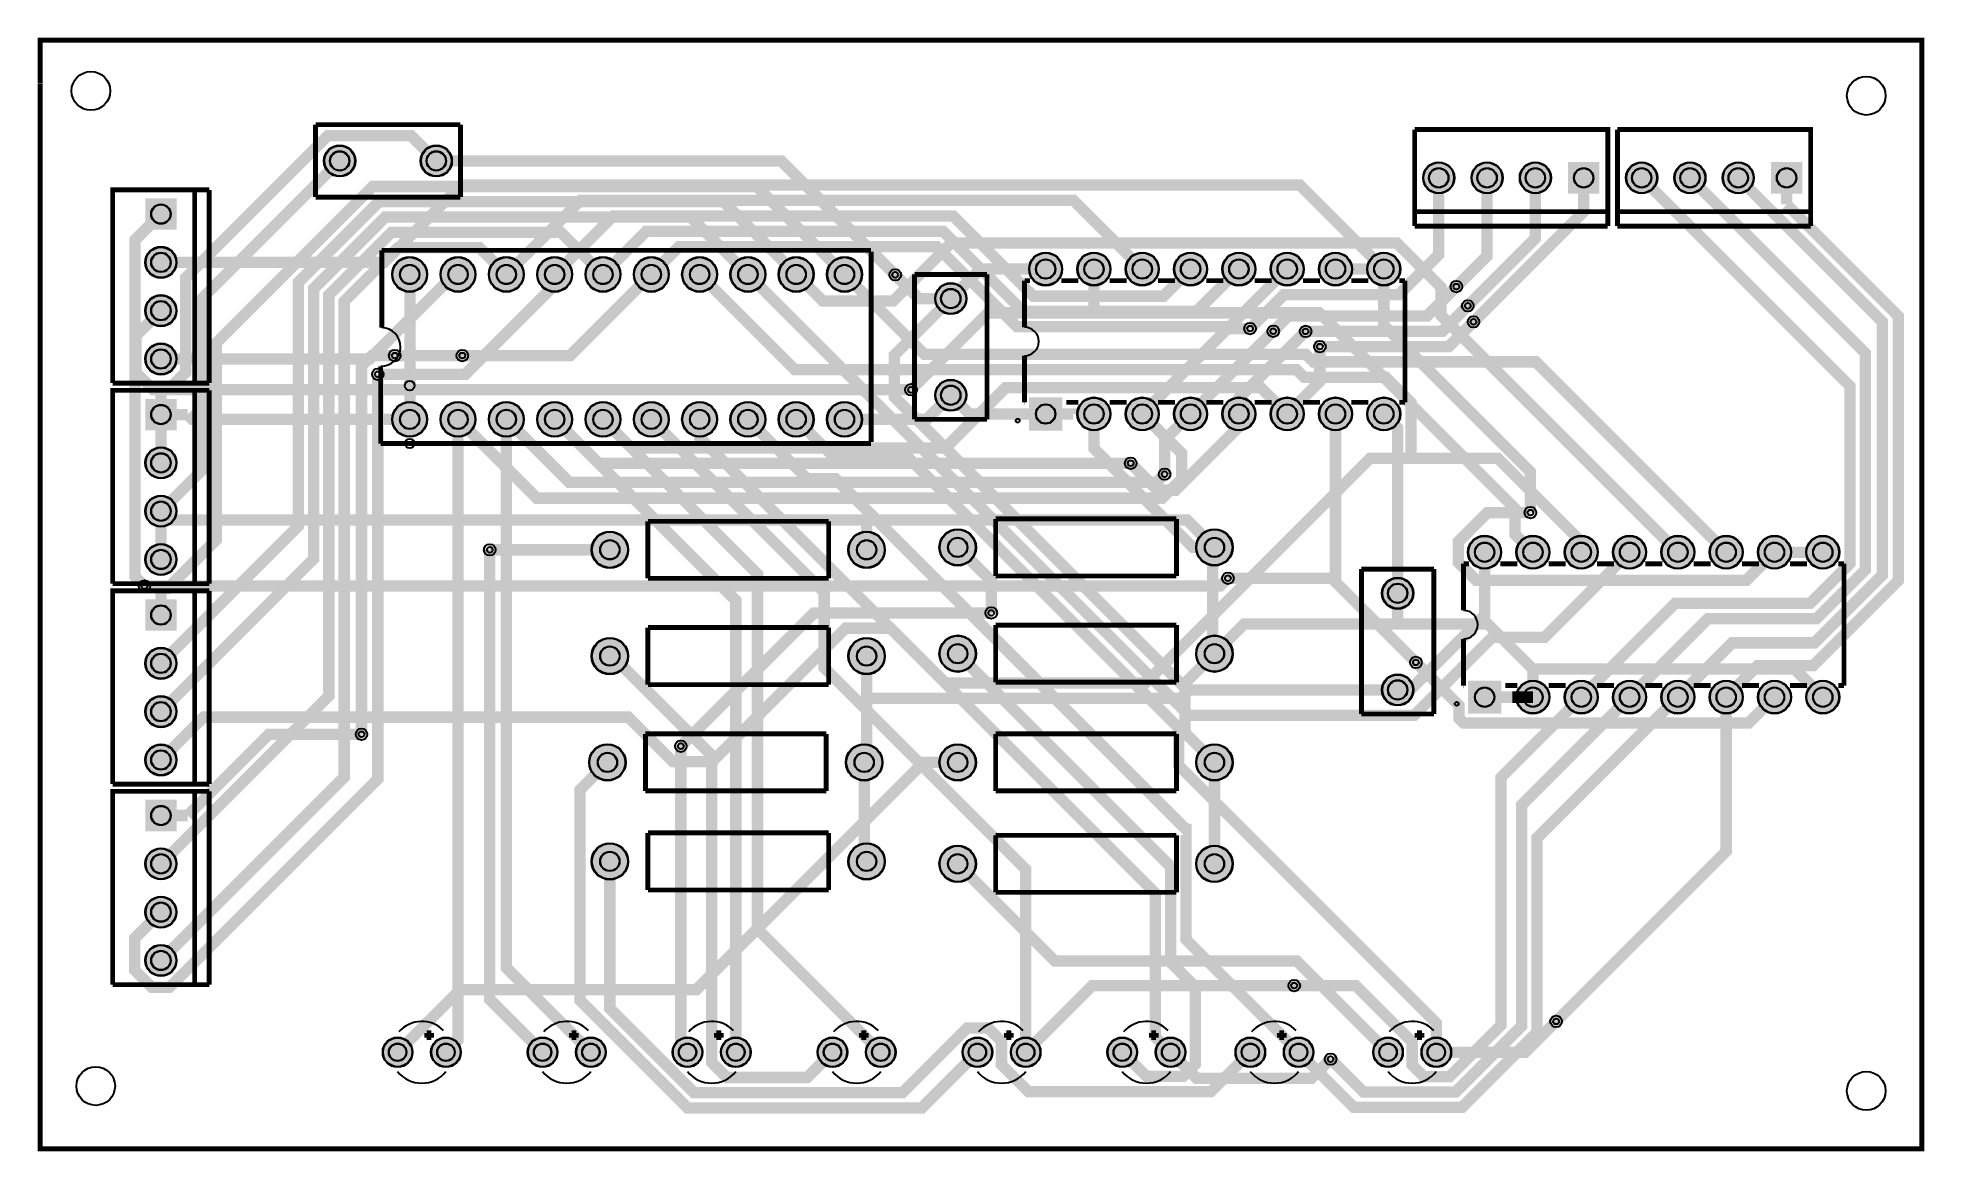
# Model space of a CAD drawing. Header units: millimetres. Extents: x 5.3 to 104.5, y -7.1 to 51.4.
import ezdxf

# ---------------------------------------------------------------- set-up
doc = ezdxf.new("R2010")
doc.units = ezdxf.units.MM
for name, color, linetype, true_color in [('BoardOutLine', 7, 'Continuous', 0xff00ff), ('BottomLayer', 7, 'Continuous', 0x0000ff), ('BottomSolderMaskLayer', 7, 'Continuous', 0xaa00ff), ('Document', 7, 'Continuous', 0xffffff), ('Hole', 7, 'Continuous', 0x222222), ('Multi-Layer', 7, 'Continuous', 0xc0c0c0), ('TopLayer', 7, 'Continuous', 0xff0000), ('TopSilkLayer', 7, 'Continuous', 0xffcc00), ('TopSolderMaskLayer', 7, 'Continuous', 0x800080)]:
    doc.layers.add(name, color=color, linetype=linetype, true_color=true_color)

msp = doc.modelspace()

# ---------------------------------------------------------------- hatches: boundary and pattern name
at = {"layer": 'BottomSolderMaskLayer'}
for points in [[(20.3836524, 44.95794920000003, 1), (22.0344492, 44.95794920000003, 1)], [(25.463652400000154, 44.95794920000003, 1), (27.114449200000156, 44.95794920000003, 1)], [(78.16860160000003, 44.069000000000074, 1), (79.81939840000003, 44.069000000000074, 1)], [(80.7086016, 44.069000000000074, 1), (82.35939839999999, 44.069000000000074, 1)], [(83.24860159999996, 44.069000000000074, 1), (84.89939839999995, 44.069000000000074, 1)], [(87.43939839999996, 43.243601600000034), (85.78860159999988, 43.243601600000034), (85.78860159999988, 44.894398400000114), (87.43939839999996, 44.894398400000114)], [(88.83660159999992, 44.069000000000074, 1), (90.48739839999992, 44.069000000000074, 1)], [(91.37660159999989, 44.069000000000074, 1), (93.02739839999988, 44.069000000000074, 1)], [(93.91660160000008, 44.069000000000074, 1), (95.56739840000007, 44.069000000000074, 1)], [(98.10739840000008, 43.243601600000034), (96.4566016, 43.243601600000034), (96.4566016, 44.894398400000114), (98.10739840000008, 44.894398400000114)], [(12.636398400000076, 42.98939840000003), (12.636398400000076, 41.33860160000006), (10.985601599999995, 41.33860160000006), (10.985601599999995, 42.98939840000003)], [(10.985601600000036, 39.624000000000024, 1), (12.636398400000035, 39.624000000000024, 1)], [(23.966550999999885, 38.989050800000086, 1), (25.817347399999885, 38.989050800000086, 1)], [(26.50655099999985, 38.989050800000086, 1), (28.35734739999985, 38.989050800000086, 1)], [(29.046550999999813, 38.989050800000086, 1), (30.897347399999813, 38.989050800000086, 1)], [(31.586550999999776, 38.989050800000086, 1), (33.43734739999978, 38.989050800000086, 1)], [(34.126550999999964, 38.989050800000086, 1), (35.97734739999997, 38.989050800000086, 1)], [(36.66655099999993, 38.989050800000086, 1), (38.517347399999935, 38.989050800000086, 1)], [(39.20655099999989, 38.989050800000086, 1), (41.0573473999999, 38.989050800000086, 1)], [(41.746550999999855, 38.989050800000086, 1), (43.59734739999986, 38.989050800000086, 1)], [(44.28655099999982, 38.989050800000086, 1), (46.137347399999825, 38.989050800000086, 1)], [(46.82655099999978, 38.989050800000086, 1), (48.67734739999979, 38.989050800000086, 1)], [(57.451231300000046, 39.27281960000005, 1), (59.20202790000005, 39.27281960000005, 1)], [(59.99123130000001, 39.27281960000005, 1), (61.74202790000001, 39.27281960000005, 1)], [(62.53123129999997, 39.27281960000005, 1), (64.28202789999997, 39.27281960000005, 1)], [(65.07123130000016, 39.27281960000005, 1), (66.82202790000017, 39.27281960000005, 1)], [(67.61123130000013, 39.27281960000005, 1), (69.36202790000013, 39.27281960000005, 1)], [(70.15123130000009, 39.27281960000005, 1), (71.90202790000009, 39.27281960000005, 1)], [(72.69123130000006, 39.27281960000005, 1), (74.44202790000006, 39.27281960000005, 1)], [(75.23123130000002, 39.27281960000005, 1), (76.98202790000002, 39.27281960000005, 1)], [(10.985601600000036, 37.08400000000006, 1), (12.636398400000035, 37.08400000000006, 1)], [(52.51465240000009, 37.71905079999999, 1), (54.16544920000008, 37.71905079999999, 1)], [(10.985601600000036, 34.544000000000096, 1), (12.636398400000035, 34.544000000000096, 1)], [(52.51465240000009, 32.639050800000064, 1), (54.16544920000008, 32.639050800000064, 1)], [(12.636398400000076, 32.44839840000009), (12.636398400000076, 30.797601600000007), (10.985601599999995, 30.797601600000007), (10.985601599999995, 32.44839840000009)], [(23.966550999999885, 31.369050800000082, 1), (25.817347399999885, 31.369050800000082, 1)], [(26.50655099999985, 31.369050800000082, 1), (28.35734739999985, 31.369050800000082, 1)], [(29.046550999999813, 31.369050800000082, 1), (30.897347399999813, 31.369050800000082, 1)], [(31.586550999999776, 31.369050800000082, 1), (33.43734739999978, 31.369050800000082, 1)], [(34.126550999999964, 31.369050800000082, 1), (35.97734739999997, 31.369050800000082, 1)], [(36.66655099999993, 31.369050800000082, 1), (38.517347399999935, 31.369050800000082, 1)], [(39.20655099999989, 31.369050800000082, 1), (41.0573473999999, 31.369050800000082, 1)], [(41.746550999999855, 31.369050800000082, 1), (43.59734739999986, 31.369050800000082, 1)], [(44.28655099999982, 31.369050800000082, 1), (46.137347399999825, 31.369050800000082, 1)], [(46.82655099999978, 31.369050800000082, 1), (48.67734739999979, 31.369050800000082, 1)], [(57.451349015559686, 30.777285015559755), (57.451349015559686, 32.5280816155597), (59.20214561555974, 32.5280816155597), (59.20214561555974, 30.777285015559755)], [(59.99123130000001, 31.652819600000043, 1), (61.74202790000001, 31.652819600000043, 1)], [(62.53123129999997, 31.652819600000043, 1), (64.28202789999997, 31.652819600000043, 1)], [(65.07123130000016, 31.652819600000043, 1), (66.82202790000017, 31.652819600000043, 1)], [(67.61123130000013, 31.652819600000043, 1), (69.36202790000013, 31.652819600000043, 1)], [(70.15123130000009, 31.652819600000043, 1), (71.90202790000009, 31.652819600000043, 1)], [(72.69123130000006, 31.652819600000043, 1), (74.44202790000006, 31.652819600000043, 1)], [(75.23123130000002, 31.652819600000043, 1), (76.98202790000002, 31.652819600000043, 1)], [(10.985601600000036, 29.083000000000084, 1), (12.636398400000035, 29.083000000000084, 1)], [(10.985601600000036, 26.543000000000006, 1), (12.636398400000035, 26.543000000000006, 1)], [(10.985601600000036, 24.003000000000043, 1), (12.636398400000035, 24.003000000000043, 1)], [(34.44869919999994, 24.51105080000002, 1), (36.37909919999995, 24.51105080000002, 1)], [(47.948799200000146, 24.51105080000002, 1), (49.87919920000015, 24.51105080000002, 1)], [(52.736699199999954, 24.638050800000087, 1), (54.66709919999996, 24.638050800000087, 1)], [(66.23679920000016, 24.638050800000087, 1), (68.16719920000016, 24.638050800000087, 1)], [(80.53160170000004, 24.384000000000015, 1), (82.28239830000004, 24.384000000000015, 1)], [(83.0716017, 24.384000000000015, 1), (84.8223983, 24.384000000000015, 1)], [(85.61160169999997, 24.384000000000015, 1), (87.36239829999997, 24.384000000000015, 1)], [(88.15160169999993, 24.384000000000015, 1), (89.90239829999993, 24.384000000000015, 1)], [(90.6916016999999, 24.384000000000015, 1), (92.4423982999999, 24.384000000000015, 1)], [(93.23160170000008, 24.384000000000015, 1), (94.98239830000009, 24.384000000000015, 1)], [(95.77160170000005, 24.384000000000015, 1), (97.52239830000005, 24.384000000000015, 1)], [(98.31160170000001, 24.384000000000015, 1), (100.06239830000001, 24.384000000000015, 1)], [(76.00955079999987, 22.224949200000083, 1), (77.66034759999987, 22.224949200000083, 1)], [(12.636398400000076, 21.907398400000034), (12.636398400000076, 20.256601600000067), (10.985601599999995, 20.256601600000067), (10.985601599999995, 21.907398400000034)], [(34.44869919999994, 18.923050800000055, 1), (36.37909919999995, 18.923050800000055, 1)], [(47.948799200000146, 18.923050800000055, 1), (49.87919920000015, 18.923050800000055, 1)], [(52.736699199999954, 19.050050800000008, 1), (54.66709919999996, 19.050050800000008, 1)], [(66.23679920000016, 19.050050800000008, 1), (68.16719920000016, 19.050050800000008, 1)], [(10.985601600000036, 18.54200000000003, 1), (12.636398400000035, 18.54200000000003, 1)], [(76.00955079999987, 17.144949200000042, 1), (77.66034759999987, 17.144949200000042, 1)], [(80.53161477950641, 15.888510143453686), (80.53161477950641, 17.63930674345363), (82.2824113795067, 17.63930674345363), (82.2824113795067, 15.888510143453686)], [(83.0716017, 16.76400000000001, 1), (84.8223983, 16.76400000000001, 1)], [(85.61160169999997, 16.76400000000001, 1), (87.36239829999997, 16.76400000000001, 1)], [(88.15160169999993, 16.76400000000001, 1), (89.90239829999993, 16.76400000000001, 1)], [(90.6916016999999, 16.76400000000001, 1), (92.4423982999999, 16.76400000000001, 1)], [(93.23160170000008, 16.76400000000001, 1), (94.98239830000009, 16.76400000000001, 1)], [(95.77160170000005, 16.76400000000001, 1), (97.52239830000005, 16.76400000000001, 1)], [(98.31160170000001, 16.76400000000001, 1), (100.06239830000001, 16.76400000000001, 1)], [(10.985601600000036, 16.002000000000066, 1), (12.636398400000035, 16.002000000000066, 1)], [(10.985601600000036, 13.461999999999989, 1), (12.636398400000035, 13.461999999999989, 1)], [(34.32169919999999, 13.335050799999976, 1), (36.252099199999996, 13.335050799999976, 1)], [(47.821799199999965, 13.335050799999976, 1), (49.75219919999997, 13.335050799999976, 1)], [(52.736699199999954, 13.335050799999976, 1), (54.66709919999996, 13.335050799999976, 1)], [(66.23679920000016, 13.335050799999976, 1), (68.16719920000016, 13.335050799999976, 1)], [(12.636398400000076, 11.366398400000094), (12.636398400000076, 9.715601600000014), (10.985601599999995, 9.715601600000014), (10.985601599999995, 11.366398400000094)], [(34.44869919999994, 8.128050799999983, 1), (36.37909919999995, 8.128050799999983, 1)], [(47.948799200000146, 8.128050799999983, 1), (49.87919920000015, 8.128050799999983, 1)], [(52.736699199999954, 8.00105080000003, 1), (54.66709919999996, 8.00105080000003, 1)], [(66.23679920000016, 8.00105080000003, 1), (68.16719920000016, 8.00105080000003, 1)], [(10.985601600000036, 8.00100000000009, 1), (12.636398400000035, 8.00100000000009, 1)], [(10.985601600000036, 5.461000000000013, 1), (12.636398400000035, 5.461000000000013, 1)], [(10.985601600000036, 2.921000000000049, 1), (12.636398400000035, 2.921000000000049, 1)], [(23.46959999999995, -1.9049999999999727, 1), (25.044399999999946, -1.9049999999999727, 1)], [(26.009599999999914, -1.9049999999999727, 1), (27.58439999999991, -1.9049999999999727, 1)], [(31.08960000000007, -1.9049999999999727, 1), (32.664400000000064, -1.9049999999999727, 1)], [(33.62960000000003, -1.9049999999999727, 1), (35.20440000000003, -1.9049999999999727, 1)], [(38.70959999999996, -1.9049999999999727, 1), (40.284399999999955, -1.9049999999999727, 1)], [(41.24959999999992, -1.9049999999999727, 1), (42.82439999999992, -1.9049999999999727, 1)], [(46.32960000000008, -1.9049999999999727, 1), (47.904400000000074, -1.9049999999999727, 1)], [(48.86960000000004, -1.9049999999999727, 1), (50.44440000000004, -1.9049999999999727, 1)], [(53.94959999999997, -1.9049999999999727, 1), (55.524399999999964, -1.9049999999999727, 1)], [(56.48959999999993, -1.9049999999999727, 1), (58.06439999999993, -1.9049999999999727, 1)], [(61.56960000000009, -1.9049999999999727, 1), (63.14440000000008, -1.9049999999999727, 1)], [(64.10960000000004, -1.9049999999999727, 1), (65.68440000000005, -1.9049999999999727, 1)], [(68.30060000000007, -1.9049999999999727, 1), (69.87540000000008, -1.9049999999999727, 1)], [(70.84060000000004, -1.9049999999999727, 1), (72.41540000000005, -1.9049999999999727, 1)], [(75.53959999999988, -1.9049999999999727, 1), (77.11439999999989, -1.9049999999999727, 1)], [(78.07960000000007, -1.9049999999999727, 1), (79.65440000000008, -1.9049999999999727, 1)]]:
    msp.add_hatch(color=256, dxfattribs=at).paths.add_polyline_path(points)
at = {"layer": 'Multi-Layer'}
for points in [[(20.4090524, 44.95794920000003, 1), (22.0090492, 44.95794920000003, 1)], [(25.489052400000155, 44.95794920000003, 1), (27.089049200000154, 44.95794920000003, 1)], [(78.19400160000002, 44.069000000000074, 1), (79.79399840000004, 44.069000000000074, 1)], [(80.73400159999998, 44.069000000000074, 1), (82.3339984, 44.069000000000074, 1)], [(83.27400159999995, 44.069000000000074, 1), (84.87399839999996, 44.069000000000074, 1)], [(87.41399839999997, 43.269001600000024), (85.8140016000001, 43.269001600000024), (85.8140016000001, 44.86899840000012), (87.41399839999997, 44.86899840000012)], [(88.86200159999991, 44.069000000000074, 1), (90.46199839999993, 44.069000000000074, 1)], [(91.40200159999988, 44.069000000000074, 1), (93.00199839999989, 44.069000000000074, 1)], [(93.94200160000007, 44.069000000000074, 1), (95.54199840000008, 44.069000000000074, 1)], [(98.08199839999986, 43.269001600000024), (96.48200159999999, 43.269001600000024), (96.48200159999999, 44.86899840000012), (98.08199839999986, 44.86899840000012)], [(12.610998400000085, 42.96399840000004), (12.610998400000085, 41.36400160000005), (11.011001599999986, 41.36400160000005), (11.011001599999986, 42.96399840000004)], [(11.011001600000036, 39.624000000000024, 1), (12.610998400000035, 39.624000000000024, 1)], [(23.991950999999887, 38.989050800000086, 1), (25.791947399999884, 38.989050800000086, 1)], [(26.53195099999985, 38.989050800000086, 1), (28.331947399999848, 38.989050800000086, 1)], [(29.071950999999814, 38.989050800000086, 1), (30.87194739999981, 38.989050800000086, 1)], [(31.611950999999777, 38.989050800000086, 1), (33.411947399999775, 38.989050800000086, 1)], [(34.15195099999997, 38.989050800000086, 1), (35.951947399999966, 38.989050800000086, 1)], [(36.69195099999993, 38.989050800000086, 1), (38.49194739999993, 38.989050800000086, 1)], [(39.231950999999896, 38.989050800000086, 1), (41.03194739999989, 38.989050800000086, 1)], [(41.77195099999986, 38.989050800000086, 1), (43.57194739999986, 38.989050800000086, 1)], [(44.31195099999982, 38.989050800000086, 1), (46.11194739999982, 38.989050800000086, 1)], [(46.85195099999979, 38.989050800000086, 1), (48.651947399999784, 38.989050800000086, 1)], [(57.476631300000044, 39.27281960000005, 1), (59.17662790000005, 39.27281960000005, 1)], [(60.01663130000001, 39.27281960000005, 1), (61.71662790000001, 39.27281960000005, 1)], [(62.55663129999997, 39.27281960000005, 1), (64.25662789999997, 39.27281960000005, 1)], [(65.09663130000017, 39.27281960000005, 1), (66.79662790000016, 39.27281960000005, 1)], [(67.63663130000013, 39.27281960000005, 1), (69.33662790000012, 39.27281960000005, 1)], [(70.1766313000001, 39.27281960000005, 1), (71.87662790000009, 39.27281960000005, 1)], [(72.71663130000006, 39.27281960000005, 1), (74.41662790000005, 39.27281960000005, 1)], [(75.25663130000002, 39.27281960000005, 1), (76.95662790000002, 39.27281960000005, 1)], [(11.011001600000036, 37.08400000000006, 1), (12.610998400000035, 37.08400000000006, 1)], [(52.540052400000086, 37.71905079999999, 1), (54.140049200000085, 37.71905079999999, 1)], [(11.011001600000036, 34.544000000000096, 1), (12.610998400000035, 34.544000000000096, 1)], [(52.540052400000086, 32.639050800000064, 1), (54.140049200000085, 32.639050800000064, 1)], [(12.610998400000085, 32.4229984000001), (12.610998400000085, 30.823001599999998), (11.011001599999986, 30.823001599999998), (11.011001599999986, 32.4229984000001)], [(23.991950999999887, 31.369050800000082, 1), (25.791947399999884, 31.369050800000082, 1)], [(26.53195099999985, 31.369050800000082, 1), (28.331947399999848, 31.369050800000082, 1)], [(29.071950999999814, 31.369050800000082, 1), (30.87194739999981, 31.369050800000082, 1)], [(31.611950999999777, 31.369050800000082, 1), (33.411947399999775, 31.369050800000082, 1)], [(34.15195099999997, 31.369050800000082, 1), (35.951947399999966, 31.369050800000082, 1)], [(36.69195099999993, 31.369050800000082, 1), (38.49194739999993, 31.369050800000082, 1)], [(39.231950999999896, 31.369050800000082, 1), (41.03194739999989, 31.369050800000082, 1)], [(41.77195099999986, 31.369050800000082, 1), (43.57194739999986, 31.369050800000082, 1)], [(44.31195099999982, 31.369050800000082, 1), (46.11194739999982, 31.369050800000082, 1)], [(46.85195099999979, 31.369050800000082, 1), (48.651947399999784, 31.369050800000082, 1)], [(57.47674560000007, 30.802681600000028), (57.47674560000007, 32.50267819999999), (59.17674219999992, 32.50267819999999), (59.17674219999992, 30.802681600000028)], [(60.01663130000001, 31.652819600000043, 1), (61.71662790000001, 31.652819600000043, 1)], [(62.55663129999997, 31.652819600000043, 1), (64.25662789999997, 31.652819600000043, 1)], [(65.09663130000017, 31.652819600000043, 1), (66.79662790000016, 31.652819600000043, 1)], [(67.63663130000013, 31.652819600000043, 1), (69.33662790000012, 31.652819600000043, 1)], [(70.1766313000001, 31.652819600000043, 1), (71.87662790000009, 31.652819600000043, 1)], [(72.71663130000006, 31.652819600000043, 1), (74.41662790000005, 31.652819600000043, 1)], [(75.25663130000002, 31.652819600000043, 1), (76.95662790000002, 31.652819600000043, 1)], [(11.011001600000036, 29.083000000000084, 1), (12.610998400000035, 29.083000000000084, 1)], [(11.011001600000036, 26.543000000000006, 1), (12.610998400000035, 26.543000000000006, 1)], [(11.011001600000036, 24.003000000000043, 1), (12.610998400000035, 24.003000000000043, 1)], [(34.47409919999995, 24.51105080000002, 1), (36.353699199999944, 24.51105080000002, 1)], [(47.97419920000015, 24.51105080000002, 1), (49.85379920000015, 24.51105080000002, 1)], [(52.76209919999996, 24.638050800000087, 1), (54.641699199999955, 24.638050800000087, 1)], [(66.26219920000015, 24.638050800000087, 1), (68.14179920000016, 24.638050800000087, 1)], [(80.55700170000004, 24.384000000000015, 1), (82.25699830000003, 24.384000000000015, 1)], [(83.0970017, 24.384000000000015, 1), (84.7969983, 24.384000000000015, 1)], [(85.63700169999997, 24.384000000000015, 1), (87.33699829999996, 24.384000000000015, 1)], [(88.17700169999993, 24.384000000000015, 1), (89.87699829999993, 24.384000000000015, 1)], [(90.7170016999999, 24.384000000000015, 1), (92.41699829999989, 24.384000000000015, 1)], [(93.25700170000009, 24.384000000000015, 1), (94.95699830000008, 24.384000000000015, 1)], [(95.79700170000005, 24.384000000000015, 1), (97.49699830000004, 24.384000000000015, 1)], [(98.33700170000002, 24.384000000000015, 1), (100.03699830000001, 24.384000000000015, 1)], [(76.03495079999986, 22.224949200000083, 1), (77.63494759999988, 22.224949200000083, 1)], [(12.610998400000085, 21.881998400000043), (12.610998400000085, 20.282001599999944), (11.011001599999986, 20.282001599999944), (11.011001599999986, 21.881998400000043)], [(34.47409919999995, 18.923050800000055, 1), (36.353699199999944, 18.923050800000055, 1)], [(47.97419920000015, 18.923050800000055, 1), (49.85379920000015, 18.923050800000055, 1)], [(52.76209919999996, 19.050050800000008, 1), (54.641699199999955, 19.050050800000008, 1)], [(66.26219920000015, 19.050050800000008, 1), (68.14179920000016, 19.050050800000008, 1)], [(11.011001600000036, 18.54200000000003, 1), (12.610998400000035, 18.54200000000003, 1)], [(76.03495079999986, 17.144949200000042, 1), (77.63494759999988, 17.144949200000042, 1)], [(80.55701439999996, 15.913912800000048), (80.55701439999996, 17.613909400000125), (82.2570109999998, 17.613909400000125), (82.2570109999998, 15.913912800000048)], [(83.0970017, 16.76400000000001, 1), (84.7969983, 16.76400000000001, 1)], [(85.63700169999997, 16.76400000000001, 1), (87.33699829999996, 16.76400000000001, 1)], [(88.17700169999993, 16.76400000000001, 1), (89.87699829999993, 16.76400000000001, 1)], [(90.7170016999999, 16.76400000000001, 1), (92.41699829999989, 16.76400000000001, 1)], [(93.25700170000009, 16.76400000000001, 1), (94.95699830000008, 16.76400000000001, 1)], [(95.79700170000005, 16.76400000000001, 1), (97.49699830000004, 16.76400000000001, 1)], [(98.33700170000002, 16.76400000000001, 1), (100.03699830000001, 16.76400000000001, 1)], [(11.011001600000036, 16.002000000000066, 1), (12.610998400000035, 16.002000000000066, 1)], [(11.011001600000036, 13.461999999999989, 1), (12.610998400000035, 13.461999999999989, 1)], [(34.347099199999995, 13.335050799999976, 1), (36.22669919999999, 13.335050799999976, 1)], [(47.84719919999997, 13.335050799999976, 1), (49.72679919999997, 13.335050799999976, 1)], [(52.76209919999996, 13.335050799999976, 1), (54.641699199999955, 13.335050799999976, 1)], [(66.26219920000015, 13.335050799999976, 1), (68.14179920000016, 13.335050799999976, 1)], [(12.610998400000085, 11.340998400000103), (12.610998400000085, 9.741001600000004), (11.011001599999986, 9.741001600000004), (11.011001599999986, 11.340998400000103)], [(34.47409919999995, 8.128050799999983, 1), (36.353699199999944, 8.128050799999983, 1)], [(47.97419920000015, 8.128050799999983, 1), (49.85379920000015, 8.128050799999983, 1)], [(52.76209919999996, 8.00105080000003, 1), (54.641699199999955, 8.00105080000003, 1)], [(66.26219920000015, 8.00105080000003, 1), (68.14179920000016, 8.00105080000003, 1)], [(11.011001600000036, 8.00100000000009, 1), (12.610998400000035, 8.00100000000009, 1)], [(11.011001600000036, 5.461000000000013, 1), (12.610998400000035, 5.461000000000013, 1)], [(11.011001600000036, 2.921000000000049, 1), (12.610998400000035, 2.921000000000049, 1)], [(23.494999999999948, -1.9049999999999727, 1), (25.01899999999995, -1.9049999999999727, 1)], [(26.03499999999991, -1.9049999999999727, 1), (27.558999999999912, -1.9049999999999727, 1)], [(31.115000000000066, -1.9049999999999727, 1), (32.63900000000007, -1.9049999999999727, 1)], [(33.65500000000003, -1.9049999999999727, 1), (35.17900000000003, -1.9049999999999727, 1)], [(38.73499999999996, -1.9049999999999727, 1), (40.25899999999996, -1.9049999999999727, 1)], [(41.27499999999992, -1.9049999999999727, 1), (42.79899999999992, -1.9049999999999727, 1)], [(46.355000000000075, -1.9049999999999727, 1), (47.879000000000076, -1.9049999999999727, 1)], [(48.89500000000004, -1.9049999999999727, 1), (50.41900000000004, -1.9049999999999727, 1)], [(53.974999999999966, -1.9049999999999727, 1), (55.49899999999997, -1.9049999999999727, 1)], [(56.51499999999993, -1.9049999999999727, 1), (58.03899999999993, -1.9049999999999727, 1)], [(61.595000000000084, -1.9049999999999727, 1), (63.119000000000085, -1.9049999999999727, 1)], [(64.13500000000005, -1.9049999999999727, 1), (65.65900000000005, -1.9049999999999727, 1)], [(68.32600000000008, -1.9049999999999727, 1), (69.85000000000008, -1.9049999999999727, 1)], [(70.86600000000004, -1.9049999999999727, 1), (72.39000000000004, -1.9049999999999727, 1)], [(75.56499999999988, -1.9049999999999727, 1), (77.08899999999988, -1.9049999999999727, 1)], [(78.10500000000008, -1.9049999999999727, 1), (79.62900000000008, -1.9049999999999727, 1)]]:
    msp.add_hatch(color=256, dxfattribs=at).paths.add_polyline_path(points)
at = {"layer": 'TopSolderMaskLayer'}
for points in [[(20.3836524, 44.95794920000003, 1), (22.0344492, 44.95794920000003, 1)], [(25.463652400000154, 44.95794920000003, 1), (27.114449200000156, 44.95794920000003, 1)], [(78.16860160000003, 44.069000000000074, 1), (79.81939840000003, 44.069000000000074, 1)], [(80.7086016, 44.069000000000074, 1), (82.35939839999999, 44.069000000000074, 1)], [(83.24860159999996, 44.069000000000074, 1), (84.89939839999995, 44.069000000000074, 1)], [(87.43939839999996, 43.243601600000034), (85.78860159999988, 43.243601600000034), (85.78860159999988, 44.894398400000114), (87.43939839999996, 44.894398400000114)], [(88.83660159999992, 44.069000000000074, 1), (90.48739839999992, 44.069000000000074, 1)], [(91.37660159999989, 44.069000000000074, 1), (93.02739839999988, 44.069000000000074, 1)], [(93.91660160000008, 44.069000000000074, 1), (95.56739840000007, 44.069000000000074, 1)], [(98.10739840000008, 43.243601600000034), (96.4566016, 43.243601600000034), (96.4566016, 44.894398400000114), (98.10739840000008, 44.894398400000114)], [(12.636398400000076, 42.98939840000003), (12.636398400000076, 41.33860160000006), (10.985601599999995, 41.33860160000006), (10.985601599999995, 42.98939840000003)], [(10.985601600000036, 39.624000000000024, 1), (12.636398400000035, 39.624000000000024, 1)], [(23.966550999999885, 38.989050800000086, 1), (25.817347399999885, 38.989050800000086, 1)], [(26.50655099999985, 38.989050800000086, 1), (28.35734739999985, 38.989050800000086, 1)], [(29.046550999999813, 38.989050800000086, 1), (30.897347399999813, 38.989050800000086, 1)], [(31.586550999999776, 38.989050800000086, 1), (33.43734739999978, 38.989050800000086, 1)], [(34.126550999999964, 38.989050800000086, 1), (35.97734739999997, 38.989050800000086, 1)], [(36.66655099999993, 38.989050800000086, 1), (38.517347399999935, 38.989050800000086, 1)], [(39.20655099999989, 38.989050800000086, 1), (41.0573473999999, 38.989050800000086, 1)], [(41.746550999999855, 38.989050800000086, 1), (43.59734739999986, 38.989050800000086, 1)], [(44.28655099999982, 38.989050800000086, 1), (46.137347399999825, 38.989050800000086, 1)], [(46.82655099999978, 38.989050800000086, 1), (48.67734739999979, 38.989050800000086, 1)], [(57.451231300000046, 39.27281960000005, 1), (59.20202790000005, 39.27281960000005, 1)], [(59.99123130000001, 39.27281960000005, 1), (61.74202790000001, 39.27281960000005, 1)], [(62.53123129999997, 39.27281960000005, 1), (64.28202789999997, 39.27281960000005, 1)], [(65.07123130000016, 39.27281960000005, 1), (66.82202790000017, 39.27281960000005, 1)], [(67.61123130000013, 39.27281960000005, 1), (69.36202790000013, 39.27281960000005, 1)], [(70.15123130000009, 39.27281960000005, 1), (71.90202790000009, 39.27281960000005, 1)], [(72.69123130000006, 39.27281960000005, 1), (74.44202790000006, 39.27281960000005, 1)], [(75.23123130000002, 39.27281960000005, 1), (76.98202790000002, 39.27281960000005, 1)], [(10.985601600000036, 37.08400000000006, 1), (12.636398400000035, 37.08400000000006, 1)], [(52.51465240000009, 37.71905079999999, 1), (54.16544920000008, 37.71905079999999, 1)], [(10.985601600000036, 34.544000000000096, 1), (12.636398400000035, 34.544000000000096, 1)], [(52.51465240000009, 32.639050800000064, 1), (54.16544920000008, 32.639050800000064, 1)], [(12.636398400000076, 32.44839840000009), (12.636398400000076, 30.797601600000007), (10.985601599999995, 30.797601600000007), (10.985601599999995, 32.44839840000009)], [(23.966550999999885, 31.369050800000082, 1), (25.817347399999885, 31.369050800000082, 1)], [(26.50655099999985, 31.369050800000082, 1), (28.35734739999985, 31.369050800000082, 1)], [(29.046550999999813, 31.369050800000082, 1), (30.897347399999813, 31.369050800000082, 1)], [(31.586550999999776, 31.369050800000082, 1), (33.43734739999978, 31.369050800000082, 1)], [(34.126550999999964, 31.369050800000082, 1), (35.97734739999997, 31.369050800000082, 1)], [(36.66655099999993, 31.369050800000082, 1), (38.517347399999935, 31.369050800000082, 1)], [(39.20655099999989, 31.369050800000082, 1), (41.0573473999999, 31.369050800000082, 1)], [(41.746550999999855, 31.369050800000082, 1), (43.59734739999986, 31.369050800000082, 1)], [(44.28655099999982, 31.369050800000082, 1), (46.137347399999825, 31.369050800000082, 1)], [(46.82655099999978, 31.369050800000082, 1), (48.67734739999979, 31.369050800000082, 1)], [(57.451349015559686, 30.777285015559755), (57.451349015559686, 32.5280816155597), (59.20214561555974, 32.5280816155597), (59.20214561555974, 30.777285015559755)], [(59.99123130000001, 31.652819600000043, 1), (61.74202790000001, 31.652819600000043, 1)], [(62.53123129999997, 31.652819600000043, 1), (64.28202789999997, 31.652819600000043, 1)], [(65.07123130000016, 31.652819600000043, 1), (66.82202790000017, 31.652819600000043, 1)], [(67.61123130000013, 31.652819600000043, 1), (69.36202790000013, 31.652819600000043, 1)], [(70.15123130000009, 31.652819600000043, 1), (71.90202790000009, 31.652819600000043, 1)], [(72.69123130000006, 31.652819600000043, 1), (74.44202790000006, 31.652819600000043, 1)], [(75.23123130000002, 31.652819600000043, 1), (76.98202790000002, 31.652819600000043, 1)], [(10.985601600000036, 29.083000000000084, 1), (12.636398400000035, 29.083000000000084, 1)], [(10.985601600000036, 26.543000000000006, 1), (12.636398400000035, 26.543000000000006, 1)], [(10.985601600000036, 24.003000000000043, 1), (12.636398400000035, 24.003000000000043, 1)], [(34.44869919999994, 24.51105080000002, 1), (36.37909919999995, 24.51105080000002, 1)], [(47.948799200000146, 24.51105080000002, 1), (49.87919920000015, 24.51105080000002, 1)], [(52.736699199999954, 24.638050800000087, 1), (54.66709919999996, 24.638050800000087, 1)], [(66.23679920000016, 24.638050800000087, 1), (68.16719920000016, 24.638050800000087, 1)], [(80.53160170000004, 24.384000000000015, 1), (82.28239830000004, 24.384000000000015, 1)], [(83.0716017, 24.384000000000015, 1), (84.8223983, 24.384000000000015, 1)], [(85.61160169999997, 24.384000000000015, 1), (87.36239829999997, 24.384000000000015, 1)], [(88.15160169999993, 24.384000000000015, 1), (89.90239829999993, 24.384000000000015, 1)], [(90.6916016999999, 24.384000000000015, 1), (92.4423982999999, 24.384000000000015, 1)], [(93.23160170000008, 24.384000000000015, 1), (94.98239830000009, 24.384000000000015, 1)], [(95.77160170000005, 24.384000000000015, 1), (97.52239830000005, 24.384000000000015, 1)], [(98.31160170000001, 24.384000000000015, 1), (100.06239830000001, 24.384000000000015, 1)], [(76.00955079999987, 22.224949200000083, 1), (77.66034759999987, 22.224949200000083, 1)], [(12.636398400000076, 21.907398400000034), (12.636398400000076, 20.256601600000067), (10.985601599999995, 20.256601600000067), (10.985601599999995, 21.907398400000034)], [(34.44869919999994, 18.923050800000055, 1), (36.37909919999995, 18.923050800000055, 1)], [(47.948799200000146, 18.923050800000055, 1), (49.87919920000015, 18.923050800000055, 1)], [(52.736699199999954, 19.050050800000008, 1), (54.66709919999996, 19.050050800000008, 1)], [(66.23679920000016, 19.050050800000008, 1), (68.16719920000016, 19.050050800000008, 1)], [(10.985601600000036, 18.54200000000003, 1), (12.636398400000035, 18.54200000000003, 1)], [(76.00955079999987, 17.144949200000042, 1), (77.66034759999987, 17.144949200000042, 1)], [(80.53161477950641, 15.888510143453686), (80.53161477950641, 17.63930674345363), (82.2824113795067, 17.63930674345363), (82.2824113795067, 15.888510143453686)], [(83.0716017, 16.76400000000001, 1), (84.8223983, 16.76400000000001, 1)], [(85.61160169999997, 16.76400000000001, 1), (87.36239829999997, 16.76400000000001, 1)], [(88.15160169999993, 16.76400000000001, 1), (89.90239829999993, 16.76400000000001, 1)], [(90.6916016999999, 16.76400000000001, 1), (92.4423982999999, 16.76400000000001, 1)], [(93.23160170000008, 16.76400000000001, 1), (94.98239830000009, 16.76400000000001, 1)], [(95.77160170000005, 16.76400000000001, 1), (97.52239830000005, 16.76400000000001, 1)], [(98.31160170000001, 16.76400000000001, 1), (100.06239830000001, 16.76400000000001, 1)], [(10.985601600000036, 16.002000000000066, 1), (12.636398400000035, 16.002000000000066, 1)], [(10.985601600000036, 13.461999999999989, 1), (12.636398400000035, 13.461999999999989, 1)], [(34.32169919999999, 13.335050799999976, 1), (36.252099199999996, 13.335050799999976, 1)], [(47.821799199999965, 13.335050799999976, 1), (49.75219919999997, 13.335050799999976, 1)], [(52.736699199999954, 13.335050799999976, 1), (54.66709919999996, 13.335050799999976, 1)], [(66.23679920000016, 13.335050799999976, 1), (68.16719920000016, 13.335050799999976, 1)], [(12.636398400000076, 11.366398400000094), (12.636398400000076, 9.715601600000014), (10.985601599999995, 9.715601600000014), (10.985601599999995, 11.366398400000094)], [(34.44869919999994, 8.128050799999983, 1), (36.37909919999995, 8.128050799999983, 1)], [(47.948799200000146, 8.128050799999983, 1), (49.87919920000015, 8.128050799999983, 1)], [(52.736699199999954, 8.00105080000003, 1), (54.66709919999996, 8.00105080000003, 1)], [(66.23679920000016, 8.00105080000003, 1), (68.16719920000016, 8.00105080000003, 1)], [(10.985601600000036, 8.00100000000009, 1), (12.636398400000035, 8.00100000000009, 1)], [(10.985601600000036, 5.461000000000013, 1), (12.636398400000035, 5.461000000000013, 1)], [(10.985601600000036, 2.921000000000049, 1), (12.636398400000035, 2.921000000000049, 1)], [(23.46959999999995, -1.9049999999999727, 1), (25.044399999999946, -1.9049999999999727, 1)], [(26.009599999999914, -1.9049999999999727, 1), (27.58439999999991, -1.9049999999999727, 1)], [(31.08960000000007, -1.9049999999999727, 1), (32.664400000000064, -1.9049999999999727, 1)], [(33.62960000000003, -1.9049999999999727, 1), (35.20440000000003, -1.9049999999999727, 1)], [(38.70959999999996, -1.9049999999999727, 1), (40.284399999999955, -1.9049999999999727, 1)], [(41.24959999999992, -1.9049999999999727, 1), (42.82439999999992, -1.9049999999999727, 1)], [(46.32960000000008, -1.9049999999999727, 1), (47.904400000000074, -1.9049999999999727, 1)], [(48.86960000000004, -1.9049999999999727, 1), (50.44440000000004, -1.9049999999999727, 1)], [(53.94959999999997, -1.9049999999999727, 1), (55.524399999999964, -1.9049999999999727, 1)], [(56.48959999999993, -1.9049999999999727, 1), (58.06439999999993, -1.9049999999999727, 1)], [(61.56960000000009, -1.9049999999999727, 1), (63.14440000000008, -1.9049999999999727, 1)], [(64.10960000000004, -1.9049999999999727, 1), (65.68440000000005, -1.9049999999999727, 1)], [(68.30060000000007, -1.9049999999999727, 1), (69.87540000000008, -1.9049999999999727, 1)], [(70.84060000000004, -1.9049999999999727, 1), (72.41540000000005, -1.9049999999999727, 1)], [(75.53959999999988, -1.9049999999999727, 1), (77.11439999999989, -1.9049999999999727, 1)], [(78.07960000000007, -1.9049999999999727, 1), (79.65440000000008, -1.9049999999999727, 1)]]:
    msp.add_hatch(color=256, dxfattribs=at).paths.add_polyline_path(points)

# ---------------------------------------------------------------- linework, layer by layer
at = {"layer": 'BoardOutLine', "const_width": 0.254}
msp.add_lwpolyline([(5.460999999999899, 49.02200000000005), (5.460999999999899, 51.30799999999999), (104.39399999999989, 51.30799999999999), (104.39399999999989, -6.9849999999999), (5.460999999999899, -6.9849999999999), (5.460999999999899, 48.99914000000001)], dxfattribs=at)
at = {"layer": 'BottomLayer', "const_width": 0.5999988}
for points in [[(26.288999999999874, 44.958000000000084), (24.961595999999986, 46.285404000000085), (20.590002000000027, 46.285404000000085), (13.113257999999973, 38.80866000000003), (13.113257999999973, 33.84397600000011), (12.293853999999897, 33.024572000000035), (11.811000000000035, 33.024572000000035)], [(21.208999999999946, 44.958000000000084), (13.916151999999897, 37.665152000000035), (13.916151999999897, 28.648152000000096), (11.811000000000035, 26.543000000000006)], [(50.417730000000006, 38.96918800000003), (44.42891800000018, 44.958000000000084), (26.288999999999874, 44.958000000000084)], [(11.811000000000035, 22.483572000000095), (12.161774000000037, 22.483572000000095), (14.719046000000048, 25.040843999999993), (14.719046000000048, 35.39236000000005), (22.940772000000038, 43.61408600000004), (43.126914000000056, 43.61408600000004), (47.752000000000066, 38.98900000000003)], [(81.53399999999999, 44.069000000000074), (81.53399999999999, 39.96359800000005), (79.92008399999997, 38.34968200000014)], [(84.07399999999996, 44.069000000000074), (84.07399999999996, 40.89222200000006), (80.52079400000014, 37.339016000000015)], [(80.82229199999995, 36.49903800000004), (86.61399999999992, 42.29074600000001), (86.61399999999992, 44.069000000000074)], [(89.66199999999992, 44.069000000000074), (100.61879799999986, 33.112202000000025), (100.61879799999986, 23.790656000000126), (98.52406000000008, 21.695918000000006), (91.41891799999996, 21.695918000000006), (86.48699999999997, 16.76400000000001)], [(89.02699999999993, 16.76400000000001), (93.15576999999996, 20.89277000000004), (98.85603800000001, 20.89277000000004), (101.42169200000001, 23.45842400000015), (101.42169200000001, 34.849308000000065), (92.20199999999988, 44.069000000000074)], [(94.74200000000008, 44.069000000000074), (102.32034400000009, 36.49065600000006), (102.32034400000009, 23.19324800000004), (98.74884999999983, 19.621754000000124), (94.42475400000001, 19.621754000000124), (91.5669999999999, 16.76400000000001)], [(97.28200000000004, 44.069000000000074), (97.28200000000004, 42.667428000000086)], [(45.211999999999875, 38.98900000000003), (41.389808000000016, 42.811192000000005), (23.273004000000014, 42.811192000000005), (19.034759999999892, 38.57294800000011), (19.034759999999892, 25.765760000000114), (11.811000000000035, 18.54200000000003)], [(97.28200000000004, 42.667428000000086), (103.1562580000001, 36.79317000000003), (103.1562580000001, 22.89352800000006), (98.68052399999999, 18.41779400000007), (95.76079400000015, 18.41779400000007), (94.10700000000008, 16.76400000000001)], [(11.811000000000035, 42.1640000000001), (10.447273999999993, 40.80027400000006), (10.447273999999993, 23.10358599999995), (10.946383999999966, 22.60447600000009)], [(42.67199999999991, 38.98900000000003), (39.65270199999998, 42.00829800000008), (23.60523599999999, 42.00829800000008), (19.837653999999816, 38.24071600000002), (19.837653999999816, 24.028654000000074), (11.811000000000035, 16.002000000000066)], [(35.05200000000002, 38.98900000000003), (32.83559600000001, 41.205404000000044), (23.937467999999967, 41.205404000000044), (20.640547999999967, 37.908484000000044), (20.640547999999967, 16.830548000000135), (11.811000000000035, 8.00100000000009)], [(29.971999999999866, 38.98900000000003), (28.558490000000006, 40.40251000000001), (24.269699999999943, 40.40251000000001), (21.44344199999989, 37.57625200000007), (21.44344199999989, 12.553442000000018), (11.811000000000035, 2.921000000000049)], [(45.211999999999875, 38.98900000000003), (46.614333999999985, 37.58666600000004), (50.30292199999997, 37.58666600000004), (53.35701800000004, 40.64076200000011), (76.788772, 40.64076200000011), (79.11287200000004, 38.316662000000065), (79.11287200000004, 36.8381280000001), (91.5669999999999, 24.384000000000015)], [(24.89199999999994, 31.369000000000028), (24.91206599999998, 31.38906600000007), (24.91206599999998, 38.96893399999999), (24.89199999999994, 38.98900000000003)], [(37.591999999999985, 38.98900000000003), (33.32327600000019, 34.72027600000001), (27.656790000000115, 34.72027600000001)], [(89.02699999999993, 24.384000000000015), (84.55024999999989, 19.90725000000009), (81.80044600000008, 19.90725000000009), (77.6960600000001, 15.802864), (65.85813599999994, 15.802864), (42.67199999999991, 38.98900000000003)], [(58.32652799999994, 39.272718000000054), (54.89371799999992, 39.272718000000054), (53.34000000000003, 37.71900000000005)], [(60.8665279999999, 36.9724940000001), (60.8665279999999, 39.272718000000054)], [(83.81365000000017, 26.465783999999985), (83.81365000000017, 28.60395600000004), (76.10652799999991, 36.311078000000066), (76.10652799999991, 39.272718000000054)], [(76.83499999999992, 17.145000000000095), (65.76898199999994, 17.145000000000095), (50.373026000000095, 32.54095600000005), (50.373026000000095, 34.752026), (53.34000000000003, 37.71900000000005)], [(51.24754799999994, 32.92551200000014), (55.29453000000001, 36.9724940000001), (60.8665279999999, 36.9724940000001)], [(60.8665279999999, 36.9724940000001), (72.715374, 36.9724940000001), (83.00643799999978, 26.68143000000009), (83.00643799999978, 25.324562000000014), (83.947, 24.384000000000015)], [(69.07377600000007, 36.140390000000025), (67.89420000000007, 36.140390000000025), (63.40652799999987, 31.65271800000005)], [(65.94652799999983, 31.65271800000005), (70.29424599999982, 36.000436000000036)], [(71.99452200000007, 35.99586399999998), (68.4865279999998, 32.48787000000004), (68.4865279999998, 31.65271800000005)], [(24.104854000000046, 34.72027600000001), (22.902925999999866, 34.72027600000001), (22.357333999999923, 34.17468399999996), (22.357333999999923, 14.811502000000019)], [(71.02652799999998, 31.65271800000005), (72.74382200000002, 33.37001200000009), (72.74382200000002, 35.19297000000006), (72.74407600000006, 35.19297000000006)], [(11.811000000000035, 5.461000000000013), (10.428986000000009, 4.0789860000001), (10.428986000000009, 2.4150319999999965), (11.337797999999907, 1.5062199999999848), (12.25778600000001, 1.5062199999999848), (23.216107999999963, 12.464542000000051), (23.216107999999963, 33.74085200000013)], [(11.811000000000035, 31.623000000000047), (11.811000000000035, 33.024572000000035)], [(58.32652799999994, 31.65246400000001), (54.32653599999992, 31.65246400000001), (53.34000000000003, 32.63900000000001)], [(11.811000000000035, 29.083000000000084), (11.811000000000035, 31.623000000000047)], [(60.8665279999999, 31.65271800000005), (60.8665279999999, 29.838396000000103), (66.06692399999986, 24.638000000000034), (67.20204999999999, 24.638000000000034)], [(68.4865279999998, 31.65271800000005), (68.4865279999998, 30.976570000000038), (65.15582600000005, 27.645868000000064), (64.21120000000008, 27.645868000000064), (62.79819800000007, 29.05887000000007)], [(64.58051599999988, 28.489656000000082), (64.58051599999988, 30.286706000000095), (65.94652799999983, 31.65271800000005)], [(73.56652799999995, 23.014940000000024), (73.56652799999995, 31.65271800000005)], [(76.10652799999991, 31.65271800000005), (76.83499999999992, 30.92424600000004), (76.83499999999992, 22.225000000000023)], [(27.431999999999903, 31.369000000000028), (27.431999999999903, -1.2699999999999818), (26.796999999999912, -1.9049999999999727)], [(34.41700000000003, -1.9049999999999727), (29.971999999999866, 2.5400000000000773), (29.971999999999866, 31.369000000000028)], [(42.03699999999992, -1.9049999999999727), (42.03699999999992, 21.84400000000005), (32.51200000000006, 31.369000000000028)], [(49.65700000000004, -1.9049999999999727), (43.17593599999998, 4.576064000000088), (43.17593599999998, 23.24506400000007), (35.05200000000002, 31.369000000000028)], [(37.591999999999985, 31.369000000000028), (46.680882, 22.280118000000016), (46.680882, 18.316701999999964), (57.27699999999993, 7.720584000000144), (57.27699999999993, -1.9049999999999727)], [(40.13199999999995, 31.369000000000028), (40.13199999999995, 30.41726200000005), (64.0941059999999, 6.455156000000102), (64.0941059999999, -1.1021059999999352), (64.89700000000005, -1.9049999999999727)], [(42.67199999999991, 31.369000000000028), (45.79670799999997, 28.244291999999973), (47.27473399999997, 28.244291999999973), (65.69989399999997, 9.819131999999968), (65.70014800000001, 9.819131999999968), (65.70014800000001, 4.022852000000057), (71.62800000000004, -1.9049999999999727)], [(78.86700000000008, -1.9049999999999727), (78.86700000000008, -0.3733799999998837), (65.31711600000006, 13.176504000000136), (65.31711600000006, 15.153386000000069), (50.93487399999992, 29.535628000000088), (47.04537199999993, 29.535628000000088), (45.211999999999875, 31.369000000000028)], [(11.811000000000035, 26.543000000000006), (11.811000000000035, 24.003000000000043)], [(31.877000000000066, -1.9049999999999727), (29.099256000000082, 0.8727440000001252), (29.099256000000082, 24.51100000000008)], [(53.70195000000001, 24.638000000000034), (55.466741999999954, 22.87320800000009), (55.466741999999954, 21.193505999999957)], [(67.20204999999999, 24.638000000000034), (67.10324399999979, 24.539194000000066), (67.10324399999979, 19.148806000000036), (67.20204999999999, 19.050000000000068)], [(76.83499999999992, 17.145000000000095), (77.48574799999994, 17.145000000000095), (81.40700000000004, 21.066252000000077), (81.40700000000004, 24.384000000000015)], [(73.56652799999995, 23.014940000000024), (67.91045599999995, 23.014940000000024)], [(77.7935960000001, 18.59432400000003), (73.56652799999995, 22.82139200000006), (73.56652799999995, 23.014940000000024)], [(11.811000000000035, 21.081999999999994), (11.811000000000035, 22.483572000000095)], [(47.117000000000075, -1.9049999999999727), (45.78934199999992, -3.232657999999901), (41.566846000000055, -3.232657999999901), (40.76750800000002, -2.4333199999999806), (40.76750800000002, 13.70558600000004), (35.55009400000006, 18.923000000000002), (35.41395, 18.923000000000002)], [(62.357000000000085, -1.9049999999999727), (63.62141200000008, -3.1694119999999657), (65.54977999999994, -3.1694119999999657), (66.20230600000002, -2.5168859999999995), (66.20230600000002, 1.5156180000000177), (64.89700000000005, 2.8209240000001046), (64.89700000000005, 7.854950000000144), (53.70195000000001, 19.050000000000068)], [(86.48699999999997, 16.76400000000001), (82.26577400000008, 12.542774000000009), (82.26577400000008, -0.4792979999999716), (79.55559400000004, -3.1894779999998946), (78.20482200000004, -3.1894779999998946), (77.59699999999987, -2.5816560000000663), (77.59699999999987, -1.3682979999999816), (74.63154999999995, 1.597152000000051), (71.39558999999997, 1.597152000000051)], [(91.5669999999999, 16.76400000000001), (84.15502600000002, 9.352026000000023), (84.15502600000002, -0.8602979999999434), (80.220058, -4.79526599999997), (74.51826599999993, -4.79526599999997), (71.62800000000004, -1.9049999999999727)], [(73.30744799999991, -2.268981999999937), (75.03083800000002, -3.992371999999932), (79.88782600000002, -3.992371999999932), (83.35187800000006, -0.5283199999998942), (83.35187800000006, 11.088878000000136), (89.02699999999993, 16.76400000000001)], [(94.10700000000008, 16.76400000000001), (94.10700000000008, 8.659368000000086), (85.16569199999992, -0.2819399999999632)], [(39.146225999999956, 14.185391999999979), (39.146225999999956, -1.5542259999999715), (39.49699999999996, -1.9049999999999727)], [(35.28695000000005, 13.335000000000036), (33.8460080000001, 11.894058000000086), (33.8460080000001, 0.8232140000000072), (39.50766800000008, -4.838445999999976), (51.80355399999996, -4.838445999999976), (54.736999999999966, -1.9049999999999727)], [(48.914049999999975, 8.128000000000043), (48.78705000000002, 8.254999999999995), (48.78705000000002, 13.335000000000036)], [(35.41395, 8.128000000000043), (35.41395, 0.3903980000000047), (39.83990000000006, -4.035551999999939), (50.79466600000012, -4.035551999999939), (54.19623399999989, -0.6339839999999413), (55.30240399999991, -0.6339839999999413), (56.00699999999995, -1.338579999999979), (56.00699999999995, -2.561081999999942), (57.418223999999896, -3.9723060000000032), (67.02069399999993, -3.9723060000000032), (69.08800000000008, -1.9049999999999727)]]:
    msp.add_lwpolyline(points, dxfattribs=at)
at = {"layer": 'BottomSolderMaskLayer'}
for centre, radius in [((21.2090508, 44.95794920000003), 0.8253983999999999), ((26.289050800000155, 44.95794920000003), 0.8253983999999999), ((21.208999999999946, 44.958000000000084), 0.5158739999999999), ((26.288999999999874, 44.958000000000084), 0.5158739999999999), ((78.99400000000003, 44.069000000000074), 0.8253983999999999), ((81.53399999999999, 44.069000000000074), 0.8253983999999999), ((84.07399999999996, 44.069000000000074), 0.8253983999999999), ((89.66199999999992, 44.069000000000074), 0.8253983999999999), ((92.20199999999988, 44.069000000000074), 0.8253983999999999), ((94.74200000000008, 44.069000000000074), 0.8253983999999999), ((78.99400000000003, 44.069000000000074), 0.5158739999999999), ((81.53399999999999, 44.069000000000074), 0.5158739999999999), ((84.07399999999996, 44.069000000000074), 0.5158739999999999), ((86.61399999999992, 44.069000000000074), 0.5158739999999999), ((89.66199999999992, 44.069000000000074), 0.5158739999999999), ((92.20199999999988, 44.069000000000074), 0.5158739999999999), ((94.74200000000008, 44.069000000000074), 0.5158739999999999), ((97.28200000000004, 44.069000000000074), 0.5158739999999999), ((11.811000000000035, 42.1640000000001), 0.5158739999999999), ((11.811000000000035, 39.624000000000024), 0.8253983999999999), ((11.811000000000035, 39.624000000000024), 0.5158739999999999), ((24.891949199999885, 38.989050800000086), 0.9253982000000001), ((27.43194919999985, 38.989050800000086), 0.9253982000000001), ((29.971949199999813, 38.989050800000086), 0.9253982000000001), ((32.511949199999776, 38.989050800000086), 0.9253982000000001), ((35.05194919999997, 38.989050800000086), 0.9253982000000001), ((37.59194919999993, 38.989050800000086), 0.9253982000000001), ((40.131949199999895, 38.989050800000086), 0.9253982000000001), ((42.67194919999986, 38.989050800000086), 0.9253982000000001), ((45.21194919999982, 38.989050800000086), 0.9253982000000001), ((47.751949199999785, 38.989050800000086), 0.9253982000000001), ((58.32662960000005, 39.27281960000005), 0.8753982999999999), ((58.326731200000154, 39.27284499999996), 0.5149401764705882), ((60.86662960000001, 39.27281960000005), 0.8753982999999999), ((60.86673120000012, 39.27284499999996), 0.5149401764705882), ((63.406629599999974, 39.27281960000005), 0.8753982999999999), ((63.40673120000008, 39.27284499999996), 0.5149401764705882), ((65.94662960000016, 39.27281960000005), 0.8753982999999999), ((65.94673120000004, 39.27284499999996), 0.5149401764705882), ((68.48662960000013, 39.27281960000005), 0.8753982999999999), ((68.48673120000001, 39.27284499999996), 0.5149401764705882), ((71.02662960000009, 39.27281960000005), 0.8753982999999999), ((71.02673119999997, 39.27284499999996), 0.5149401764705882), ((73.56662960000006, 39.27281960000005), 0.8753982999999999), ((73.56673120000016, 39.27284499999996), 0.5149401764705882), ((76.10662960000002, 39.27281960000005), 0.8753982999999999), ((76.10673120000013, 39.27284499999996), 0.5149401764705882), ((24.89199999999994, 38.98900000000003), 0.5141101111111112), ((27.431999999999903, 38.98900000000003), 0.5141101111111112), ((29.971999999999866, 38.98900000000003), 0.5141101111111112), ((32.51200000000006, 38.98900000000003), 0.5141101111111112), ((35.05200000000002, 38.98900000000003), 0.5141101111111112), ((37.591999999999985, 38.98900000000003), 0.5141101111111112), ((40.13199999999995, 38.98900000000003), 0.5141101111111112), ((42.67199999999991, 38.98900000000003), 0.5141101111111112), ((45.211999999999875, 38.98900000000003), 0.5141101111111112), ((47.752000000000066, 38.98900000000003), 0.5141101111111112), ((11.811000000000035, 37.08400000000006), 0.8253983999999999), ((53.340050800000085, 37.71905079999999), 0.8253983999999999), ((53.34000000000003, 37.71900000000005), 0.5158739999999999), ((11.811000000000035, 37.08400000000006), 0.5158739999999999), ((11.811000000000035, 34.544000000000096), 0.8253983999999999), ((11.811000000000035, 34.544000000000096), 0.5158739999999999), ((53.340050800000085, 32.639050800000064), 0.8253983999999999), ((53.34000000000003, 32.63900000000001), 0.5158739999999999), ((11.811000000000035, 31.623000000000047), 0.5158739999999999), ((24.891949199999885, 31.369050800000082), 0.9253982000000001), ((24.89199999999994, 31.369000000000028), 0.5141101111111112), ((27.43194919999985, 31.369050800000082), 0.9253982000000001), ((27.431999999999903, 31.369000000000028), 0.5141101111111112), ((29.971949199999813, 31.369050800000082), 0.9253982000000001), ((29.971999999999866, 31.369000000000028), 0.5141101111111112), ((32.511949199999776, 31.369050800000082), 0.9253982000000001), ((32.51200000000006, 31.369000000000028), 0.5141101111111112), ((35.05194919999997, 31.369050800000082), 0.9253982000000001), ((35.05200000000002, 31.369000000000028), 0.5141101111111112), ((37.59194919999993, 31.369050800000082), 0.9253982000000001), ((37.591999999999985, 31.369000000000028), 0.5141101111111112), ((40.131949199999895, 31.369050800000082), 0.9253982000000001), ((40.13199999999995, 31.369000000000028), 0.5141101111111112), ((42.67194919999986, 31.369050800000082), 0.9253982000000001), ((42.67199999999991, 31.369000000000028), 0.5141101111111112), ((45.21194919999982, 31.369050800000082), 0.9253982000000001), ((45.211999999999875, 31.369000000000028), 0.5141101111111112), ((47.751949199999785, 31.369050800000082), 0.9253982000000001), ((47.752000000000066, 31.369000000000028), 0.5141101111111112), ((58.326731200000154, 31.652692600000023), 0.5149401764705882), ((60.86662960000001, 31.652819600000043), 0.8753982999999999), ((60.86673120000012, 31.652692600000023), 0.5149401764705882), ((63.406629599999974, 31.652819600000043), 0.8753982999999999), ((63.40673120000008, 31.652692600000023), 0.5149401764705882), ((65.94662960000016, 31.652819600000043), 0.8753982999999999), ((65.94673120000004, 31.652692600000023), 0.5149401764705882), ((68.48662960000013, 31.652819600000043), 0.8753982999999999), ((68.48673120000001, 31.652692600000023), 0.5149401764705882), ((71.02662960000009, 31.652819600000043), 0.8753982999999999), ((71.02673119999997, 31.652692600000023), 0.5149401764705882), ((73.56662960000006, 31.652819600000043), 0.8753982999999999), ((73.56673120000016, 31.652692600000023), 0.5149401764705882), ((76.10662960000002, 31.652819600000043), 0.8753982999999999), ((76.10673120000013, 31.652692600000023), 0.5149401764705882), ((11.811000000000035, 29.083000000000084), 0.8253983999999999), ((11.811000000000035, 29.083000000000084), 0.5158739999999999), ((11.811000000000035, 26.543000000000006), 0.8253983999999999), ((11.811000000000035, 26.543000000000006), 0.5158739999999999), ((11.811000000000035, 24.003000000000043), 0.8253983999999999), ((35.413899199999946, 24.51105080000002), 0.9652000000000001), ((35.414000799999826, 24.51100000000008), 0.5135124864864864), ((48.91399920000015, 24.51105080000002), 0.9652000000000001), ((48.91399920000015, 24.51100000000008), 0.5135124864864864), ((53.70189919999996, 24.638050800000087), 0.9652000000000001), ((53.70200079999984, 24.638000000000034), 0.5135124864864864), ((67.20199920000016, 24.638050800000087), 0.9652000000000001), ((67.20199920000016, 24.638000000000034), 0.5135124864864864), ((81.40700000000004, 24.384000000000015), 0.8753982999999999), ((81.40700000000004, 24.384076200000095), 0.5149401764705882), ((83.947, 24.384000000000015), 0.8753982999999999), ((83.947, 24.384076200000095), 0.5149401764705882), ((86.48699999999997, 24.384000000000015), 0.8753982999999999), ((86.48699999999997, 24.384076200000095), 0.5149401764705882), ((89.02699999999993, 24.384000000000015), 0.8753982999999999), ((89.02699999999993, 24.384076200000095), 0.5149401764705882), ((91.5669999999999, 24.384000000000015), 0.8753982999999999), ((91.5669999999999, 24.384076200000095), 0.5149401764705882), ((94.10700000000008, 24.384000000000015), 0.8753982999999999), ((94.10700000000008, 24.384076200000095), 0.5149401764705882), ((96.64700000000005, 24.384000000000015), 0.8753982999999999), ((96.64700000000005, 24.384076200000095), 0.5149401764705882), ((99.18700000000001, 24.384000000000015), 0.8753982999999999), ((99.18700000000001, 24.384076200000095), 0.5149401764705882), ((11.811000000000035, 24.003000000000043), 0.5158739999999999), ((76.83494919999987, 22.224949200000083), 0.8253983999999999), ((76.83499999999992, 22.225000000000023), 0.5158739999999999), ((11.811000000000035, 21.081999999999994), 0.5158739999999999), ((35.413899199999946, 18.923050800000055), 0.9652000000000001), ((48.91399920000015, 18.923050800000055), 0.9652000000000001), ((53.70189919999996, 19.050050800000008), 0.9652000000000001), ((67.20199920000016, 19.050050800000008), 0.9652000000000001), ((11.811000000000035, 18.54200000000003), 0.8253983999999999), ((11.811000000000035, 18.54200000000003), 0.5158739999999999), ((35.414000799999826, 18.923000000000002), 0.5135124864864864), ((48.91399920000015, 18.923000000000002), 0.5135124864864864), ((53.70200079999984, 19.050000000000068), 0.5135124864864864), ((67.20199920000016, 19.050000000000068), 0.5135124864864864), ((76.83494919999987, 17.144949200000042), 0.8253983999999999), ((76.83499999999992, 17.145000000000095), 0.5158739999999999), ((81.40700000000004, 16.763923800000043), 0.5149401764705882), ((83.947, 16.76400000000001), 0.8753982999999999), ((83.947, 16.763923800000043), 0.5149401764705882), ((86.48699999999997, 16.76400000000001), 0.8753982999999999), ((86.48699999999997, 16.763923800000043), 0.5149401764705882), ((89.02699999999993, 16.76400000000001), 0.8753982999999999), ((89.02699999999993, 16.763923800000043), 0.5149401764705882), ((91.5669999999999, 16.76400000000001), 0.8753982999999999), ((91.5669999999999, 16.763923800000043), 0.5149401764705882), ((94.10700000000008, 16.76400000000001), 0.8753982999999999), ((94.10700000000008, 16.763923800000043), 0.5149401764705882), ((96.64700000000005, 16.76400000000001), 0.8753982999999999), ((96.64700000000005, 16.763923800000043), 0.5149401764705882), ((99.18700000000001, 16.76400000000001), 0.8753982999999999), ((99.18700000000001, 16.763923800000043), 0.5149401764705882), ((11.811000000000035, 16.002000000000066), 0.8253983999999999), ((11.811000000000035, 16.002000000000066), 0.5158739999999999), ((11.811000000000035, 13.461999999999989), 0.8253983999999999), ((11.811000000000035, 13.461999999999989), 0.5158739999999999), ((35.28689919999999, 13.335050799999976), 0.9652000000000001), ((48.78699919999997, 13.335050799999976), 0.9652000000000001), ((53.70189919999996, 13.335050799999976), 0.9652000000000001), ((67.20199920000016, 13.335050799999976), 0.9652000000000001), ((35.28700079999987, 13.335000000000036), 0.5135124864864864), ((48.78699919999997, 13.335000000000036), 0.5135124864864864), ((53.70200079999984, 13.335000000000036), 0.5135124864864864), ((67.20199920000016, 13.335000000000036), 0.5135124864864864), ((11.811000000000035, 10.541000000000054), 0.5158739999999999), ((35.413899199999946, 8.128050799999983), 0.9652000000000001), ((48.91399920000015, 8.128050799999983), 0.9652000000000001), ((53.70189919999996, 8.00105080000003), 0.9652000000000001), ((67.20199920000016, 8.00105080000003), 0.9652000000000001), ((11.811000000000035, 8.00100000000009), 0.8253983999999999), ((11.811000000000035, 8.00100000000009), 0.5158739999999999), ((35.414000799999826, 8.128000000000043), 0.5135124864864864), ((48.91399920000015, 8.128000000000043), 0.5135124864864864), ((53.70200079999984, 8.00100000000009), 0.5135124864864864), ((67.20199920000016, 8.00100000000009), 0.5135124864864864), ((11.811000000000035, 5.461000000000013), 0.8253983999999999), ((11.811000000000035, 5.461000000000013), 0.5158739999999999), ((11.811000000000035, 2.921000000000049), 0.8253983999999999), ((11.811000000000035, 2.921000000000049), 0.5158739999999999), ((24.256999999999948, -1.9049999999999727), 0.7873999999999999), ((24.256999999999948, -1.9049999999999727), 0.4650121933333333), ((26.796999999999912, -1.9049999999999727), 0.7873999999999999), ((26.796999999999912, -1.9049999999999727), 0.4650121933333333), ((31.877000000000066, -1.9049999999999727), 0.7873999999999999), ((31.877000000000066, -1.9049999999999727), 0.4650121933333333), ((34.41700000000003, -1.9049999999999727), 0.7873999999999999), ((34.41700000000003, -1.9049999999999727), 0.4650121933333333), ((39.49699999999996, -1.9049999999999727), 0.7873999999999999), ((39.49699999999996, -1.9049999999999727), 0.4650121933333333), ((42.03699999999992, -1.9049999999999727), 0.7873999999999999), ((42.03699999999992, -1.9049999999999727), 0.4650121933333333), ((47.117000000000075, -1.9049999999999727), 0.7873999999999999), ((47.117000000000075, -1.9049999999999727), 0.4650121933333333), ((49.65700000000004, -1.9049999999999727), 0.7873999999999999), ((49.65700000000004, -1.9049999999999727), 0.4650121933333333), ((54.736999999999966, -1.9049999999999727), 0.7873999999999999), ((54.736999999999966, -1.9049999999999727), 0.4650121933333333), ((57.27699999999993, -1.9049999999999727), 0.7873999999999999), ((57.27699999999993, -1.9049999999999727), 0.4650121933333333), ((62.357000000000085, -1.9049999999999727), 0.7873999999999999), ((62.357000000000085, -1.9049999999999727), 0.4650121933333333), ((64.89700000000005, -1.9049999999999727), 0.7873999999999999), ((64.89700000000005, -1.9049999999999727), 0.4650121933333333), ((69.08800000000008, -1.9049999999999727), 0.7873999999999999), ((69.08800000000008, -1.9049999999999727), 0.4650121933333333), ((71.62800000000004, -1.9049999999999727), 0.7873999999999999), ((71.62800000000004, -1.9049999999999727), 0.4650121933333333), ((76.32699999999988, -1.9049999999999727), 0.7873999999999999), ((76.32699999999988, -1.9049999999999727), 0.4650121933333333), ((78.86700000000008, -1.9049999999999727), 0.7873999999999999), ((78.86700000000008, -1.9049999999999727), 0.4650121933333333)]:
    msp.add_circle(centre, radius, dxfattribs=at)
at = {"layer": 'Document'}
msp.add_circle((24.891949199999885, 30.099050799999986), 0.249936, dxfattribs=at)
at = {"layer": 'Hole'}
for centre in [(50.417730000000006, 38.96918800000003), (79.92008399999997, 38.34968200000014), (80.52079400000014, 37.339016000000015), (69.07377600000007, 36.140390000000025), (70.29424599999982, 36.000436000000036), (71.99452200000007, 35.99586399999998), (80.82229199999995, 36.49903800000004), (24.104854000000046, 34.72027600000001), (27.656790000000115, 34.72027600000001), (72.74407600000006, 35.19297000000006), (23.216107999999963, 33.74085200000013), (51.24754799999994, 32.92551200000014), (62.79819800000007, 29.05887000000007), (64.58051599999988, 28.489656000000082), (83.81365000000017, 26.465783999999985), (29.099256000000082, 24.51100000000008), (67.91045599999995, 23.014940000000024), (10.946383999999966, 22.60447600000009), (55.466741999999954, 21.193505999999957), (77.7935960000001, 18.59432400000003), (22.357333999999923, 14.811502000000019), (39.146225999999956, 14.185391999999979), (71.39558999999997, 1.597152000000051), (85.16569199999992, -0.2819399999999632), (73.30744799999991, -2.268981999999937)]:
    msp.add_circle(centre, 0.15250160000000001, dxfattribs=at)
at = {"layer": 'Multi-Layer'}
for centre, radius in [((8.128000000000043, 48.641000000000076), 1.016), ((101.47300000000007, 48.38700000000006), 1.016), ((21.2090508, 44.95794920000003), 0.7999984), ((26.289050800000155, 44.95794920000003), 0.7999984), ((21.208999999999946, 44.958000000000084), 0.49999899999999997), ((26.288999999999874, 44.958000000000084), 0.49999899999999997), ((78.99400000000003, 44.069000000000074), 0.7999984), ((81.53399999999999, 44.069000000000074), 0.7999984), ((84.07399999999996, 44.069000000000074), 0.7999984), ((89.66199999999992, 44.069000000000074), 0.7999984), ((92.20199999999988, 44.069000000000074), 0.7999984), ((94.74200000000008, 44.069000000000074), 0.7999984), ((78.99400000000003, 44.069000000000074), 0.49999899999999997), ((81.53399999999999, 44.069000000000074), 0.49999899999999997), ((84.07399999999996, 44.069000000000074), 0.49999899999999997), ((86.61399999999992, 44.069000000000074), 0.49999899999999997), ((89.66199999999992, 44.069000000000074), 0.49999899999999997), ((92.20199999999988, 44.069000000000074), 0.49999899999999997), ((94.74200000000008, 44.069000000000074), 0.49999899999999997), ((97.28200000000004, 44.069000000000074), 0.49999899999999997), ((11.811000000000035, 42.1640000000001), 0.49999899999999997), ((11.811000000000035, 39.624000000000024), 0.7999984), ((11.811000000000035, 39.624000000000024), 0.49999899999999997), ((24.891949199999885, 38.989050800000086), 0.8999982), ((27.43194919999985, 38.989050800000086), 0.8999982), ((29.971949199999813, 38.989050800000086), 0.8999982), ((32.511949199999776, 38.989050800000086), 0.8999982), ((35.05194919999997, 38.989050800000086), 0.8999982), ((37.59194919999993, 38.989050800000086), 0.8999982), ((40.131949199999895, 38.989050800000086), 0.8999982), ((42.67194919999986, 38.989050800000086), 0.8999982), ((45.21194919999982, 38.989050800000086), 0.8999982), ((47.751949199999785, 38.989050800000086), 0.8999982), ((58.32662960000005, 39.27281960000005), 0.8499983), ((58.326731200000154, 39.27284499999996), 0.49999899999999997), ((60.86662960000001, 39.27281960000005), 0.8499983), ((60.86673120000012, 39.27284499999996), 0.49999899999999997), ((63.406629599999974, 39.27281960000005), 0.8499983), ((63.40673120000008, 39.27284499999996), 0.49999899999999997), ((65.94662960000016, 39.27281960000005), 0.8499983), ((65.94673120000004, 39.27284499999996), 0.49999899999999997), ((68.48662960000013, 39.27281960000005), 0.8499983), ((68.48673120000001, 39.27284499999996), 0.49999899999999997), ((71.02662960000009, 39.27281960000005), 0.8499983), ((71.02673119999997, 39.27284499999996), 0.49999899999999997), ((73.56662960000006, 39.27281960000005), 0.8499983), ((73.56673120000016, 39.27284499999996), 0.49999899999999997), ((76.10662960000002, 39.27281960000005), 0.8499983), ((76.10673120000013, 39.27284499999996), 0.49999899999999997), ((24.89199999999994, 38.98900000000003), 0.49999899999999997), ((27.431999999999903, 38.98900000000003), 0.49999899999999997), ((29.971999999999866, 38.98900000000003), 0.49999899999999997), ((32.51200000000006, 38.98900000000003), 0.49999899999999997), ((35.05200000000002, 38.98900000000003), 0.49999899999999997), ((37.591999999999985, 38.98900000000003), 0.49999899999999997), ((40.13199999999995, 38.98900000000003), 0.49999899999999997), ((42.67199999999991, 38.98900000000003), 0.49999899999999997), ((45.211999999999875, 38.98900000000003), 0.49999899999999997), ((47.752000000000066, 38.98900000000003), 0.49999899999999997), ((50.417730000000006, 38.96918800000003), 0.30500320000000003), ((11.811000000000035, 37.08400000000006), 0.7999984), ((53.340050800000085, 37.71905079999999), 0.7999984), ((53.34000000000003, 37.71900000000005), 0.49999899999999997), ((79.92008399999997, 38.34968200000014), 0.30500320000000003), ((11.811000000000035, 37.08400000000006), 0.49999899999999997), ((80.52079400000014, 37.339016000000015), 0.30500320000000003), ((80.82229199999995, 36.49903800000004), 0.30500320000000003), ((69.07377600000007, 36.140390000000025), 0.30500320000000003), ((70.29424599999982, 36.000436000000036), 0.30500320000000003), ((71.99452200000007, 35.99586399999998), 0.30500320000000003), ((11.811000000000035, 34.544000000000096), 0.7999984), ((11.811000000000035, 34.544000000000096), 0.49999899999999997), ((24.104854000000046, 34.72027600000001), 0.30500320000000003), ((27.656790000000115, 34.72027600000001), 0.30500320000000003), ((72.74407600000006, 35.19297000000006), 0.30500320000000003), ((23.216107999999963, 33.74085200000013), 0.30500320000000003), ((51.24754799999994, 32.92551200000014), 0.30500320000000003), ((53.340050800000085, 32.639050800000064), 0.7999984), ((53.34000000000003, 32.63900000000001), 0.49999899999999997), ((11.811000000000035, 31.623000000000047), 0.49999899999999997), ((24.891949199999885, 31.369050800000082), 0.8999982), ((24.89199999999994, 31.369000000000028), 0.49999899999999997), ((27.43194919999985, 31.369050800000082), 0.8999982), ((27.431999999999903, 31.369000000000028), 0.49999899999999997), ((29.971949199999813, 31.369050800000082), 0.8999982), ((29.971999999999866, 31.369000000000028), 0.49999899999999997), ((32.511949199999776, 31.369050800000082), 0.8999982), ((32.51200000000006, 31.369000000000028), 0.49999899999999997), ((35.05194919999997, 31.369050800000082), 0.8999982), ((35.05200000000002, 31.369000000000028), 0.49999899999999997), ((37.59194919999993, 31.369050800000082), 0.8999982), ((37.591999999999985, 31.369000000000028), 0.49999899999999997), ((40.131949199999895, 31.369050800000082), 0.8999982), ((40.13199999999995, 31.369000000000028), 0.49999899999999997), ((42.67194919999986, 31.369050800000082), 0.8999982), ((42.67199999999991, 31.369000000000028), 0.49999899999999997), ((45.21194919999982, 31.369050800000082), 0.8999982), ((45.211999999999875, 31.369000000000028), 0.49999899999999997), ((47.751949199999785, 31.369050800000082), 0.8999982), ((47.752000000000066, 31.369000000000028), 0.49999899999999997), ((58.326731200000154, 31.652692600000023), 0.49999899999999997), ((60.86662960000001, 31.652819600000043), 0.8499983), ((60.86673120000012, 31.652692600000023), 0.49999899999999997), ((63.406629599999974, 31.652819600000043), 0.8499983), ((63.40673120000008, 31.652692600000023), 0.49999899999999997), ((65.94662960000016, 31.652819600000043), 0.8499983), ((65.94673120000004, 31.652692600000023), 0.49999899999999997), ((68.48662960000013, 31.652819600000043), 0.8499983), ((68.48673120000001, 31.652692600000023), 0.49999899999999997), ((71.02662960000009, 31.652819600000043), 0.8499983), ((71.02673119999997, 31.652692600000023), 0.49999899999999997), ((73.56662960000006, 31.652819600000043), 0.8499983), ((73.56673120000016, 31.652692600000023), 0.49999899999999997), ((76.10662960000002, 31.652819600000043), 0.8499983), ((76.10673120000013, 31.652692600000023), 0.49999899999999997), ((11.811000000000035, 29.083000000000084), 0.7999984), ((11.811000000000035, 29.083000000000084), 0.49999899999999997), ((62.79819800000007, 29.05887000000007), 0.30500320000000003), ((64.58051599999988, 28.489656000000082), 0.30500320000000003), ((11.811000000000035, 26.543000000000006), 0.7999984), ((11.811000000000035, 26.543000000000006), 0.49999899999999997), ((83.81365000000017, 26.465783999999985), 0.30500320000000003), ((11.811000000000035, 24.003000000000043), 0.7999984), ((29.099256000000082, 24.51100000000008), 0.30500320000000003), ((35.413899199999946, 24.51105080000002), 0.9398000000000001), ((35.414000799999826, 24.51100000000008), 0.49999899999999997), ((48.91399920000015, 24.51105080000002), 0.9398000000000001), ((48.91399920000015, 24.51100000000008), 0.49999899999999997), ((53.70189919999996, 24.638050800000087), 0.9398000000000001), ((53.70200079999984, 24.638000000000034), 0.49999899999999997), ((67.20199920000016, 24.638050800000087), 0.9398000000000001), ((67.20199920000016, 24.638000000000034), 0.49999899999999997), ((81.40700000000004, 24.384000000000015), 0.8499983), ((81.40700000000004, 24.384076200000095), 0.49999899999999997), ((83.947, 24.384000000000015), 0.8499983), ((83.947, 24.384076200000095), 0.49999899999999997), ((86.48699999999997, 24.384000000000015), 0.8499983), ((86.48699999999997, 24.384076200000095), 0.49999899999999997), ((89.02699999999993, 24.384000000000015), 0.8499983), ((89.02699999999993, 24.384076200000095), 0.49999899999999997), ((91.5669999999999, 24.384000000000015), 0.8499983), ((91.5669999999999, 24.384076200000095), 0.49999899999999997), ((94.10700000000008, 24.384000000000015), 0.8499983), ((94.10700000000008, 24.384076200000095), 0.49999899999999997), ((96.64700000000005, 24.384000000000015), 0.8499983), ((96.64700000000005, 24.384076200000095), 0.49999899999999997), ((99.18700000000001, 24.384000000000015), 0.8499983), ((99.18700000000001, 24.384076200000095), 0.49999899999999997), ((11.811000000000035, 24.003000000000043), 0.49999899999999997), ((10.946383999999966, 22.60447600000009), 0.30500320000000003), ((67.91045599999995, 23.014940000000024), 0.30500320000000003), ((76.83494919999987, 22.224949200000083), 0.7999984), ((76.83499999999992, 22.225000000000023), 0.49999899999999997), ((11.811000000000035, 21.081999999999994), 0.49999899999999997), ((55.466741999999954, 21.193505999999957), 0.30500320000000003), ((35.413899199999946, 18.923050800000055), 0.9398000000000001), ((48.91399920000015, 18.923050800000055), 0.9398000000000001), ((53.70189919999996, 19.050050800000008), 0.9398000000000001), ((67.20199920000016, 19.050050800000008), 0.9398000000000001), ((11.811000000000035, 18.54200000000003), 0.7999984), ((11.811000000000035, 18.54200000000003), 0.49999899999999997), ((35.414000799999826, 18.923000000000002), 0.49999899999999997), ((48.91399920000015, 18.923000000000002), 0.49999899999999997), ((53.70200079999984, 19.050000000000068), 0.49999899999999997), ((67.20199920000016, 19.050000000000068), 0.49999899999999997), ((77.7935960000001, 18.59432400000003), 0.30500320000000003), ((76.83494919999987, 17.144949200000042), 0.7999984), ((76.83499999999992, 17.145000000000095), 0.49999899999999997), ((81.40700000000004, 16.763923800000043), 0.49999899999999997), ((83.947, 16.76400000000001), 0.8499983), ((83.947, 16.763923800000043), 0.49999899999999997), ((86.48699999999997, 16.76400000000001), 0.8499983), ((86.48699999999997, 16.763923800000043), 0.49999899999999997), ((89.02699999999993, 16.76400000000001), 0.8499983), ((89.02699999999993, 16.763923800000043), 0.49999899999999997), ((91.5669999999999, 16.76400000000001), 0.8499983), ((91.5669999999999, 16.763923800000043), 0.49999899999999997), ((94.10700000000008, 16.76400000000001), 0.8499983), ((94.10700000000008, 16.763923800000043), 0.49999899999999997), ((96.64700000000005, 16.76400000000001), 0.8499983), ((96.64700000000005, 16.763923800000043), 0.49999899999999997), ((99.18700000000001, 16.76400000000001), 0.8499983), ((99.18700000000001, 16.763923800000043), 0.49999899999999997), ((11.811000000000035, 16.002000000000066), 0.7999984), ((11.811000000000035, 16.002000000000066), 0.49999899999999997), ((22.357333999999923, 14.811502000000019), 0.30500320000000003), ((11.811000000000035, 13.461999999999989), 0.7999984), ((11.811000000000035, 13.461999999999989), 0.49999899999999997), ((35.28689919999999, 13.335050799999976), 0.9398000000000001), ((39.146225999999956, 14.185391999999979), 0.30500320000000003), ((48.78699919999997, 13.335050799999976), 0.9398000000000001), ((53.70189919999996, 13.335050799999976), 0.9398000000000001), ((67.20199920000016, 13.335050799999976), 0.9398000000000001), ((35.28700079999987, 13.335000000000036), 0.49999899999999997), ((48.78699919999997, 13.335000000000036), 0.49999899999999997), ((53.70200079999984, 13.335000000000036), 0.49999899999999997), ((67.20199920000016, 13.335000000000036), 0.49999899999999997), ((11.811000000000035, 10.541000000000054), 0.49999899999999997), ((35.413899199999946, 8.128050799999983), 0.9398000000000001), ((48.91399920000015, 8.128050799999983), 0.9398000000000001), ((53.70189919999996, 8.00105080000003), 0.9398000000000001), ((67.20199920000016, 8.00105080000003), 0.9398000000000001), ((11.811000000000035, 8.00100000000009), 0.7999984), ((11.811000000000035, 8.00100000000009), 0.49999899999999997), ((35.414000799999826, 8.128000000000043), 0.49999899999999997), ((48.91399920000015, 8.128000000000043), 0.49999899999999997), ((53.70200079999984, 8.00100000000009), 0.49999899999999997), ((67.20199920000016, 8.00100000000009), 0.49999899999999997), ((11.811000000000035, 5.461000000000013), 0.7999984), ((11.811000000000035, 5.461000000000013), 0.49999899999999997), ((11.811000000000035, 2.921000000000049), 0.7999984), ((11.811000000000035, 2.921000000000049), 0.49999899999999997), ((71.39558999999997, 1.597152000000051), 0.30500320000000003), ((85.16569199999992, -0.2819399999999632), 0.30500320000000003), ((24.256999999999948, -1.9049999999999727), 0.762), ((24.256999999999948, -1.9049999999999727), 0.4500118), ((26.796999999999912, -1.9049999999999727), 0.762), ((26.796999999999912, -1.9049999999999727), 0.4500118), ((31.877000000000066, -1.9049999999999727), 0.762), ((31.877000000000066, -1.9049999999999727), 0.4500118), ((34.41700000000003, -1.9049999999999727), 0.762), ((34.41700000000003, -1.9049999999999727), 0.4500118), ((39.49699999999996, -1.9049999999999727), 0.762), ((39.49699999999996, -1.9049999999999727), 0.4500118), ((42.03699999999992, -1.9049999999999727), 0.762), ((42.03699999999992, -1.9049999999999727), 0.4500118), ((47.117000000000075, -1.9049999999999727), 0.762), ((47.117000000000075, -1.9049999999999727), 0.4500118), ((49.65700000000004, -1.9049999999999727), 0.762), ((49.65700000000004, -1.9049999999999727), 0.4500118), ((54.736999999999966, -1.9049999999999727), 0.762), ((54.736999999999966, -1.9049999999999727), 0.4500118), ((57.27699999999993, -1.9049999999999727), 0.762), ((57.27699999999993, -1.9049999999999727), 0.4500118), ((62.357000000000085, -1.9049999999999727), 0.762), ((62.357000000000085, -1.9049999999999727), 0.4500118), ((64.89700000000005, -1.9049999999999727), 0.762), ((64.89700000000005, -1.9049999999999727), 0.4500118), ((69.08800000000008, -1.9049999999999727), 0.762), ((69.08800000000008, -1.9049999999999727), 0.4500118), ((71.62800000000004, -1.9049999999999727), 0.762), ((71.62800000000004, -1.9049999999999727), 0.4500118), ((73.30744799999991, -2.268981999999937), 0.30500320000000003), ((76.32699999999988, -1.9049999999999727), 0.762), ((76.32699999999988, -1.9049999999999727), 0.4500118), ((78.86700000000008, -1.9049999999999727), 0.762), ((78.86700000000008, -1.9049999999999727), 0.4500118), ((8.381999999999948, -3.6829999999999927), 1.016), ((101.47300000000007, -3.937000000000012), 1.016)]:
    msp.add_circle(centre, radius, dxfattribs=at)
at = {"layer": 'TopLayer', "const_width": 0.5999988}
for points in [[(76.10652799999991, 39.272718000000054), (71.68591200000003, 43.69333400000005), (27.613355999999953, 43.69333400000005), (23.544021999999927, 39.624000000000024), (11.811000000000035, 39.624000000000024)], [(78.99400000000003, 44.069000000000074), (78.99400000000003, 40.03268600000001), (76.88173599999993, 37.92042200000003), (70.85380799999996, 37.92042200000003), (69.07377600000007, 36.140390000000025)], [(29.971999999999866, 38.98900000000003), (33.86810600000001, 42.885106000000064), (59.79413999999986, 42.885106000000064), (63.40652799999987, 39.272718000000054)], [(65.94652799999983, 39.272718000000054), (64.52234999999985, 37.84854000000007), (57.68009800000016, 37.84854000000007), (53.47208000000012, 42.05655800000011), (35.57955800000002, 42.05655800000011), (32.51200000000006, 38.98900000000003)], [(35.05200000000002, 38.98900000000003), (37.31641000000002, 41.25341000000003), (52.939441999999985, 41.25341000000003), (57.147205999999755, 37.04564600000003), (66.25945599999989, 37.04564600000003), (68.4865279999998, 39.272718000000054)], [(37.591999999999985, 38.98900000000003), (39.05326199999979, 40.450262000000066), (52.60746400000005, 40.450262000000066), (56.81497399999978, 36.24275200000011), (67.99656200000015, 36.24275200000011), (71.02652799999998, 39.272718000000054)], [(27.431999999999903, 38.98900000000003), (27.232355999999868, 38.98900000000003), (22.78735599999993, 34.544000000000096), (11.811000000000035, 34.544000000000096)], [(23.216107999999963, 33.74085200000013), (27.818842000000018, 33.74085200000013), (32.51200000000006, 38.43401000000006), (32.51200000000006, 38.98900000000003)], [(77.532738, 29.326332000000093), (77.532738, 32.25292000000002), (76.20254000000011, 33.58311800000001), (71.91832199999988, 33.58311800000001), (71.51471600000002, 33.986724000000095), (45.13427600000011, 33.986724000000095), (40.13199999999995, 38.98900000000003)], [(47.752000000000066, 38.98900000000003), (51.95112800000004, 34.78987200000006), (72.00569800000005, 34.78987200000006), (72.40092199999992, 34.39464799999996), (84.09635199999991, 34.39464799999996), (94.10700000000008, 24.384000000000015)], [(53.34000000000003, 37.71900000000005), (51.667917999999986, 37.71900000000005), (50.417730000000006, 38.96918800000003)], [(73.56652799999995, 39.272718000000054), (76.10652799999991, 39.272718000000054)], [(70.29424599999982, 36.000436000000036), (71.09713999999997, 36.803330000000074), (78.3737319999999, 36.803330000000074), (79.92008399999997, 38.34968200000014)], [(11.811000000000035, 37.08400000000006), (10.50112200000001, 35.774122000000034), (10.50112200000001, 33.83356200000003), (11.409172000000012, 32.92551200000014), (51.24754799999994, 32.92551200000014)], [(71.99452200000007, 35.99586399999998), (71.99909400000013, 36.000436000000036), (79.18221400000004, 36.000436000000036), (80.52079400000014, 37.339016000000015)], [(72.74407600000006, 35.19297000000006), (72.74407600000006, 35.1932240000001), (72.74839400000008, 35.197542), (79.5207959999999, 35.197542), (80.82229199999995, 36.49903800000004)], [(24.104854000000046, 34.72027600000001), (27.656790000000115, 34.72027600000001)], [(71.02652799999998, 31.65271800000005), (69.64273600000013, 33.03651000000002), (56.224677999999926, 33.03651000000002), (53.05043999999987, 29.862272000000075), (36.55872799999986, 29.862272000000075), (35.05200000000002, 31.369000000000028)], [(47.752000000000066, 31.369000000000028), (52.07000000000005, 31.369000000000028), (53.34000000000003, 32.63900000000001)], [(11.811000000000035, 31.623000000000047), (13.212572000000023, 31.623000000000047)], [(24.89199999999994, 31.369000000000028), (13.466571999999928, 31.369000000000028), (13.212572000000023, 31.623000000000047)], [(27.431999999999903, 31.369000000000028), (31.57575600000007, 27.22524400000009), (64.45935799999995, 27.22524400000009), (65.48374000000001, 28.249626000000035), (65.48374000000001, 29.57550600000002), (63.40652799999987, 31.65271800000005)], [(58.32652799999994, 31.65246400000001), (59.77813800000001, 31.65246400000001)], [(60.8665279999999, 31.65271800000005), (59.77813800000001, 31.65271800000005), (59.77813800000001, 31.65246400000001)], [(29.971999999999866, 31.369000000000028), (33.27704799999981, 28.063951999999972), (64.1548120000001, 28.063951999999972), (64.58051599999988, 28.489656000000082)], [(32.51200000000006, 31.369000000000028), (34.82213000000013, 29.05887000000007), (62.79819800000007, 29.05887000000007)], [(11.811000000000035, 13.461999999999989), (14.061693999999875, 15.712694000000056), (36.38778599999989, 15.712694000000056), (38.727633999999966, 13.372845999999981), (40.79875000000004, 13.372845999999981), (47.81626199999994, 20.390358000000106), (50.17465199999981, 20.390358000000106), (53.06313999999986, 17.501870000000054), (63.57315199999982, 17.501870000000054), (75.39761400000009, 29.326332000000093), (77.532738, 29.326332000000093)], [(86.48699999999997, 24.384000000000015), (86.48699999999997, 24.933910000000083), (82.09457800000007, 29.326332000000093), (77.532738, 29.326332000000093)], [(11.811000000000035, 26.543000000000006), (12.273025999999959, 26.080974000000083), (48.914049999999975, 26.080974000000083)], [(48.914049999999975, 24.51100000000008), (48.914049999999975, 26.080974000000083)], [(48.914049999999975, 26.080974000000083), (65.75907599999994, 26.080974000000083), (67.20204999999999, 24.638000000000034)], [(96.64700000000005, 24.384000000000015), (95.16719599999999, 22.90419600000007), (80.97164400000008, 22.90419600000007), (80.02473199999997, 23.851108000000067), (80.02473199999997, 24.938482000000022), (81.55203399999994, 26.465783999999985), (83.81365000000017, 26.465783999999985)], [(35.41395, 24.51100000000008), (29.099256000000082, 24.51100000000008)], [(96.64700000000005, 24.384000000000015), (99.18700000000001, 24.384000000000015)], [(67.91045599999995, 23.014940000000024), (67.4999919999999, 22.60447600000009), (10.946383999999966, 22.60447600000009)], [(76.83499999999992, 20.606004000000098), (76.83499999999992, 22.225000000000023)], [(55.466741999999954, 21.193505999999957), (46.154339999999934, 21.193505999999957), (39.146225999999956, 14.185391999999979)], [(76.83499999999992, 20.606004000000098), (68.75805400000002, 20.606004000000098), (67.20204999999999, 19.050000000000068)], [(83.947, 18.239232000000015), (81.58022799999992, 20.606004000000098), (76.83499999999992, 20.606004000000098)], [(48.914049999999975, 16.69897600000013), (48.914049999999975, 18.923000000000002)], [(67.20204999999999, 19.050000000000068), (65.65391999999986, 17.501870000000054), (65.65391999999986, 16.69897600000013)], [(96.64700000000005, 16.76400000000001), (95.29444999999998, 15.411450000000059), (80.29574999999988, 15.411450000000059), (80.05470400000002, 15.652496000000042), (80.05470400000002, 16.333216000000107), (77.7935960000001, 18.59432400000003)], [(83.947, 18.239232000000015), (83.947, 16.76400000000001)], [(99.18700000000001, 16.76400000000001), (97.711768, 18.239232000000015), (83.947, 18.239232000000015)], [(48.78705000000002, 13.335000000000036), (48.914049999999975, 13.461999999999989), (48.914049999999975, 16.69897600000013)], [(48.914049999999975, 16.69897600000013), (65.65391999999986, 16.69897600000013)], [(65.65391999999986, 16.69897600000013), (65.65391999999986, 14.883129999999937), (67.20204999999999, 13.335000000000036)], [(81.40700000000004, 16.76400000000001), (82.85861000000011, 16.76400000000001)], [(83.947, 16.76400000000001), (82.85861000000011, 16.76400000000001)], [(13.212572000000023, 10.541000000000054), (17.4830740000001, 14.811502000000019), (22.357333999999923, 14.811502000000019)], [(53.70195000000001, 13.335000000000036), (51.911249999999995, 13.335000000000036), (39.956231999999886, 1.379982000000041), (27.541982000000075, 1.379982000000041), (24.256999999999948, -1.9049999999999727)], [(67.20204999999999, 8.00100000000009), (67.20204999999999, 13.335000000000036)], [(11.811000000000035, 10.541000000000054), (13.212572000000023, 10.541000000000054)], [(76.32699999999988, -1.9049999999999727), (71.5337659999999, 2.8882340000000113), (58.814715999999976, 2.8882340000000113), (53.70195000000001, 8.00100000000009)], [(57.27699999999993, -1.9049999999999727), (60.779151999999954, 1.597152000000051), (71.39558999999997, 1.597152000000051)], [(78.86700000000008, -1.9049999999999727), (83.54263200000003, -1.9049999999999727), (85.16569199999992, -0.2819399999999632)], [(64.89700000000005, -1.9049999999999727), (66.27164800000003, -3.279647999999952), (72.29678200000001, -3.279647999999952), (73.30744799999991, -2.268981999999937)]]:
    msp.add_lwpolyline(points, dxfattribs=at)
at = {"layer": 'TopSilkLayer', "const_width": 0.254}
for points in [[(19.938999999999965, 43.053), (19.938999999999965, 46.863000000000056)], [(19.938999999999965, 46.863000000000056), (27.559000000000083, 46.863000000000056)], [(27.559000000000083, 46.863000000000056), (27.559000000000083, 43.053)], [(77.72400000000005, 41.528999999999996), (77.72400000000005, 46.60900000000004)], [(87.8839999999999, 41.528999999999996), (87.8839999999999, 46.60900000000004), (77.72400000000005, 46.60900000000004)], [(88.39199999999994, 41.528999999999996), (88.39199999999994, 46.60900000000004)], [(98.55200000000002, 41.528999999999996), (98.55200000000002, 46.60900000000004), (88.39199999999994, 46.60900000000004)], [(14.350999999999999, 43.43400000000008), (9.271000000000072, 43.43400000000008), (9.271000000000072, 33.274)], [(13.589000000000055, 43.43400000000008), (13.589000000000055, 33.274)], [(14.350999999999999, 43.43400000000008), (14.350999999999999, 33.274)], [(27.559000000000083, 43.053), (19.938999999999965, 43.053)], [(87.8839999999999, 42.291000000000054), (77.72400000000005, 42.291000000000054)], [(98.55200000000002, 42.291000000000054), (88.39199999999994, 42.291000000000054)], [(87.8839999999999, 41.528999999999996), (77.72400000000005, 41.528999999999996)], [(98.55200000000002, 41.528999999999996), (88.39199999999994, 41.528999999999996)], [(23.4220004, 40.259000000000015), (23.4220004, 36.57600000000002)], [(23.4220004, 40.259000000000015), (49.149, 40.259000000000015)], [(49.149, 40.179015400000026), (49.149, 30.179010000000062)], [(51.43500000000006, 31.369000000000028), (51.43500000000006, 38.98900000000003)], [(51.43500000000006, 38.98900000000003), (55.245000000000005, 38.98900000000003)], [(55.245000000000005, 38.98900000000003), (55.245000000000005, 31.369000000000028)], [(57.21672580000006, 38.66276240000002), (57.503593399999886, 38.66276240000002)], [(57.21672580000006, 38.66276240000002), (57.21672580000006, 36.212780000000066)], [(59.14986899999997, 38.66276240000002), (60.04359340000008, 38.66276240000002)], [(61.68986899999993, 38.66276240000002), (62.58359340000004, 38.66276240000002)], [(64.2298689999999, 38.66276240000002), (65.1235934, 38.66276240000002)], [(66.76986899999986, 38.66276240000002), (67.66359339999997, 38.66276240000002)], [(69.30986899999982, 38.66276240000002), (70.20359339999993, 38.66276240000002)], [(71.84986899999979, 38.66276240000002), (72.7435933999999, 38.66276240000002)], [(74.38986899999998, 38.66276240000002), (75.28359340000009, 38.66276240000002)], [(76.92986899999994, 38.66276240000002), (77.21673659999999, 38.66276240000002)], [(77.21673659999999, 38.66276240000002), (77.21673659999999, 32.262775199999965)], [(23.4220004, 36.57600000000002), (23.4220004, 36.19500000000005)], [(57.21672580000006, 32.262800600000105), (57.21672580000006, 34.71275760000003)], [(23.368000000000052, 30.099000000000046), (23.368000000000052, 34.16300000000001)], [(14.350999999999999, 33.274), (9.271000000000072, 33.274)], [(14.350999999999999, 32.89300000000003), (9.271000000000072, 32.89300000000003), (9.271000000000072, 22.73300000000006)], [(13.589000000000055, 32.89300000000003), (13.589000000000055, 22.73300000000006)], [(14.350999999999999, 32.89300000000003), (14.350999999999999, 22.73300000000006)], [(57.21672580000006, 32.262800600000105), (57.245605599999976, 32.262800600000105)], [(59.40788220000002, 32.262800600000105), (60.04361879999999, 32.262800600000105)], [(61.68984360000002, 32.262800600000105), (62.583618799999954, 32.262800600000105)], [(64.22984359999998, 32.262800600000105), (65.12361880000014, 32.262800600000105)], [(66.76984360000017, 32.262800600000105), (67.66361880000011, 32.262800600000105)], [(69.30984360000014, 32.262800600000105), (70.20361880000007, 32.262800600000105)], [(71.8498436000001, 32.262800600000105), (72.74361880000004, 32.262800600000105)], [(74.38984360000006, 32.262800600000105), (75.2836188, 32.262800600000105)], [(76.92984360000003, 32.262800600000105), (77.21673659999999, 32.262800600000105)], [(55.245000000000005, 31.369000000000028), (51.43500000000006, 31.369000000000028)], [(23.368000000000052, 30.099000000000046), (49.149, 30.099000000000046)], [(37.413996800000064, 26.010996999999975), (46.91400319999991, 26.010996999999975)], [(37.413996800000064, 23.011003000000073), (37.413996800000064, 26.010996999999975)], [(46.91400319999991, 26.010996999999975), (46.91400319999991, 23.011003000000073)], [(55.701996800000074, 26.13799700000004), (65.20200319999992, 26.13799700000004)], [(55.701996800000074, 23.13800300000014), (55.701996800000074, 26.13799700000004)], [(65.20200319999992, 26.13799700000004), (65.20200319999992, 23.13800300000014)], [(80.29699459999995, 23.77399360000004), (80.5838622, 23.77399360000004)], [(80.29699459999995, 23.77399360000004), (80.29699459999995, 21.324011200000086)], [(82.23013780000008, 23.77399360000004), (83.12386219999996, 23.77399360000004)], [(84.77013780000004, 23.77399360000004), (85.66386219999993, 23.77399360000004)], [(87.3101378, 23.77399360000004), (88.20386219999989, 23.77399360000004)], [(89.85013779999997, 23.77399360000004), (90.74386219999985, 23.77399360000004)], [(92.39013780000016, 23.77399360000004), (93.28386219999982, 23.77399360000004)], [(94.93013780000013, 23.77399360000004), (95.82386220000001, 23.77399360000004)], [(97.47013780000009, 23.77399360000004), (98.36386219999997, 23.77399360000004)], [(100.01013780000005, 23.77399360000004), (100.2970054000001, 23.77399360000004)], [(100.2970054000001, 23.77399360000004), (100.2970054000001, 17.3740064000001)], [(14.350999999999999, 22.73300000000006), (9.271000000000072, 22.73300000000006)], [(46.91400319999991, 23.011003000000073), (37.413996800000064, 23.011003000000073)], [(65.20200319999992, 23.13800300000014), (55.701996800000074, 23.13800300000014)], [(74.92999999999995, 15.875), (74.92999999999995, 23.495000000000005)], [(74.92999999999995, 23.495000000000005), (78.7399999999999, 23.495000000000005)], [(78.7399999999999, 23.495000000000005), (78.7399999999999, 15.875)], [(14.350999999999999, 22.35200000000009), (9.271000000000072, 22.35200000000009), (9.271000000000072, 12.192000000000007)], [(13.589000000000055, 22.35200000000009), (13.589000000000055, 12.192000000000007)], [(14.350999999999999, 22.35200000000009), (14.350999999999999, 12.192000000000007)], [(37.413996800000064, 20.42299700000001), (46.91400319999991, 20.42299700000001)], [(37.413996800000064, 17.423003000000108), (37.413996800000064, 20.42299700000001)], [(46.91400319999991, 20.42299700000001), (46.91400319999991, 17.423003000000108)], [(55.701996800000074, 20.549996999999962), (65.20200319999992, 20.549996999999962)], [(55.701996800000074, 17.55000300000006), (55.701996800000074, 20.549996999999962)], [(65.20200319999992, 20.549996999999962), (65.20200319999992, 17.55000300000006)], [(80.29699459999995, 17.37403180000001), (80.29699459999995, 19.823988800000052)], [(46.91400319999991, 17.423003000000108), (37.413996800000064, 17.423003000000108)], [(65.20200319999992, 17.55000300000006), (55.701996800000074, 17.55000300000006)], [(80.29699459999995, 17.37403180000001), (80.32587439999986, 17.37403180000001)], [(82.48815100000013, 17.37403180000001), (83.12388759999988, 17.37403180000001)], [(84.7701123999999, 17.37403180000001), (85.66388760000007, 17.37403180000001)], [(87.3101124000001, 17.37403180000001), (88.20388760000003, 17.37403180000001)], [(89.85011240000006, 17.37403180000001), (90.7438876, 17.37403180000001)], [(92.39011240000002, 17.37403180000001), (93.28388759999996, 17.37403180000001)], [(94.93011239999998, 17.37403180000001), (95.82388759999992, 17.37403180000001)], [(97.47011239999995, 17.37403180000001), (98.36388759999988, 17.37403180000001)], [(100.01011239999991, 17.37403180000001), (100.2970054000001, 17.37403180000001)], [(78.7399999999999, 15.875), (74.92999999999995, 15.875)], [(37.28699680000011, 14.834997000000044), (46.78700319999996, 14.834997000000044)], [(37.28699680000011, 11.835003000000029), (37.28699680000011, 14.834997000000044)], [(46.78700319999996, 14.834997000000044), (46.78700319999996, 11.835003000000029)], [(55.701996800000074, 14.834997000000044), (65.20200319999992, 14.834997000000044)], [(55.701996800000074, 11.835003000000029), (55.701996800000074, 14.834997000000044)], [(65.20200319999992, 14.834997000000044), (65.20200319999992, 11.835003000000029)], [(14.350999999999999, 12.192000000000007), (9.271000000000072, 12.192000000000007)], [(14.350999999999999, 11.811000000000035), (9.271000000000072, 11.811000000000035), (9.271000000000072, 1.6510000000000673)], [(13.589000000000055, 11.811000000000035), (13.589000000000055, 1.6510000000000673)], [(14.350999999999999, 11.811000000000035), (14.350999999999999, 1.6510000000000673)], [(46.78700319999996, 11.835003000000029), (37.28699680000011, 11.835003000000029)], [(65.20200319999992, 11.835003000000029), (55.701996800000074, 11.835003000000029)], [(37.413996800000064, 9.62799700000005), (46.91400319999991, 9.62799700000005)], [(37.413996800000064, 6.628003000000035), (37.413996800000064, 9.62799700000005)], [(46.91400319999991, 9.62799700000005), (46.91400319999991, 6.628003000000035)], [(55.701996800000074, 9.500996999999984), (65.20200319999992, 9.500996999999984)], [(55.701996800000074, 6.5010030000000825), (55.701996800000074, 9.500996999999984)], [(65.20200319999992, 9.500996999999984), (65.20200319999992, 6.5010030000000825)], [(46.91400319999991, 6.628003000000035), (37.413996800000064, 6.628003000000035)], [(65.20200319999992, 6.5010030000000825), (55.701996800000074, 6.5010030000000825)], [(14.350999999999999, 1.6510000000000673), (9.271000000000072, 1.6510000000000673)], [(25.653999999999883, -1.0159999999999627), (26.16199999999992, -1.0159999999999627)], [(25.908000000000015, -0.7619999999999436), (25.908000000000015, -1.2699999999999818)], [(33.274, -1.0159999999999627), (33.78200000000004, -1.0159999999999627)], [(33.527999999999906, -0.7619999999999436), (33.527999999999906, -1.2699999999999818)], [(40.89399999999989, -1.0159999999999627), (41.40199999999993, -1.0159999999999627)], [(41.148000000000025, -0.7619999999999436), (41.148000000000025, -1.2699999999999818)], [(48.51400000000001, -1.0159999999999627), (49.02200000000005, -1.0159999999999627)], [(48.767999999999915, -0.7619999999999436), (48.767999999999915, -1.2699999999999818)], [(56.1339999999999, -1.0159999999999627), (56.64199999999994, -1.0159999999999627)], [(56.388000000000034, -0.7619999999999436), (56.388000000000034, -1.2699999999999818)], [(63.75400000000002, -1.0159999999999627), (64.26200000000006, -1.0159999999999627)], [(64.00799999999992, -0.7619999999999436), (64.00799999999992, -1.2699999999999818)], [(70.48500000000001, -1.0159999999999627), (70.99300000000005, -1.0159999999999627)], [(70.73899999999992, -0.7619999999999436), (70.73899999999992, -1.2699999999999818)], [(77.72400000000005, -1.0159999999999627), (78.23200000000008, -1.0159999999999627)], [(77.97799999999995, -0.7619999999999436), (77.97799999999995, -1.2699999999999818)]]:
    msp.add_lwpolyline(points, dxfattribs=at)
at = {"layer": 'TopSilkLayer'}
for centre, radius in [((24.891949199999885, 33.14705079999999), 0.254), ((56.85673159999999, 31.30280760000005), 0.10007600000000001), ((79.93710199999998, 16.413988000000018), 0.10007600000000001)]:
    msp.add_circle(centre, radius, dxfattribs=at)
for centre, radius, start, end in [((23.39500018487081, 35.179000000402084), 1.0163587018371216, 268.47772380591005, 88.47772209836278), ((57.21673848973717, 35.46337839999978), 0.7494016001076562, 270, 90), ((80.2970072822244, 20.574609599999803), 0.7494016001075985, 270, 90), ((25.526996518865985, -1.9050105170344978), 1.616456, 45.00017634511521, 138.36610006878104), ((33.146996518865876, -1.9050105170344978), 1.616456, 45.00017634511521, 138.36610006878104), ((40.766996518865994, -1.9050105170344978), 1.616456, 45.00017634511521, 138.36610006878104), ((48.386996518865885, -1.9050105170344978), 1.616456, 45.00017634511521, 138.36610006878104), ((56.006996518866, -1.9050105170344978), 1.616456, 45.00017634511521, 138.36610006878104), ((63.626996518865894, -1.9050105170344978), 1.616456, 45.00017634511521, 138.36610006878104), ((70.35799651886589, -1.9050105170344978), 1.616456, 45.00017634511521, 138.36610006878104), ((77.59699651886592, -1.9050105170344978), 1.616456, 45.00017634511521, 138.36610006878104), ((25.52699999999993, -1.9050098549301993), 1.6263874, 218.65953715362406, 321.34046284637594), ((33.14700000000005, -1.9050098549301993), 1.6263874, 218.65953715362406, 321.34046284637594), ((40.76699999999994, -1.9050098549301993), 1.6263874, 218.65953715362406, 321.34046284637594), ((48.38700000000006, -1.9050098549301993), 1.6263874, 218.65953715362406, 321.34046284637594), ((56.00699999999995, -1.9050098549301993), 1.6263874, 218.65953715362406, 321.34046284637594), ((63.627000000000066, -1.9050098549301993), 1.6263874, 218.65953715362406, 321.34046284637594), ((70.35800000000006, -1.9050098549301993), 1.6263874, 218.65953715362406, 321.34046284637594), ((77.59699999999987, -1.9050098549301993), 1.6263874, 218.65953715362406, 321.34046284637594)]:
    msp.add_arc(centre, radius, start, end, dxfattribs=at)
at = {"layer": 'TopSolderMaskLayer'}
for centre, radius in [((21.2090508, 44.95794920000003), 0.8253983999999999), ((26.289050800000155, 44.95794920000003), 0.8253983999999999), ((21.208999999999946, 44.958000000000084), 0.5158739999999999), ((26.288999999999874, 44.958000000000084), 0.5158739999999999), ((78.99400000000003, 44.069000000000074), 0.8253983999999999), ((81.53399999999999, 44.069000000000074), 0.8253983999999999), ((84.07399999999996, 44.069000000000074), 0.8253983999999999), ((89.66199999999992, 44.069000000000074), 0.8253983999999999), ((92.20199999999988, 44.069000000000074), 0.8253983999999999), ((94.74200000000008, 44.069000000000074), 0.8253983999999999), ((78.99400000000003, 44.069000000000074), 0.5158739999999999), ((81.53399999999999, 44.069000000000074), 0.5158739999999999), ((84.07399999999996, 44.069000000000074), 0.5158739999999999), ((86.61399999999992, 44.069000000000074), 0.5158739999999999), ((89.66199999999992, 44.069000000000074), 0.5158739999999999), ((92.20199999999988, 44.069000000000074), 0.5158739999999999), ((94.74200000000008, 44.069000000000074), 0.5158739999999999), ((97.28200000000004, 44.069000000000074), 0.5158739999999999), ((11.811000000000035, 42.1640000000001), 0.5158739999999999), ((11.811000000000035, 39.624000000000024), 0.8253983999999999), ((11.811000000000035, 39.624000000000024), 0.5158739999999999), ((24.891949199999885, 38.989050800000086), 0.9253982000000001), ((27.43194919999985, 38.989050800000086), 0.9253982000000001), ((29.971949199999813, 38.989050800000086), 0.9253982000000001), ((32.511949199999776, 38.989050800000086), 0.9253982000000001), ((35.05194919999997, 38.989050800000086), 0.9253982000000001), ((37.59194919999993, 38.989050800000086), 0.9253982000000001), ((40.131949199999895, 38.989050800000086), 0.9253982000000001), ((42.67194919999986, 38.989050800000086), 0.9253982000000001), ((45.21194919999982, 38.989050800000086), 0.9253982000000001), ((47.751949199999785, 38.989050800000086), 0.9253982000000001), ((58.32662960000005, 39.27281960000005), 0.8753982999999999), ((58.326731200000154, 39.27284499999996), 0.5149401764705882), ((60.86662960000001, 39.27281960000005), 0.8753982999999999), ((60.86673120000012, 39.27284499999996), 0.5149401764705882), ((63.406629599999974, 39.27281960000005), 0.8753982999999999), ((63.40673120000008, 39.27284499999996), 0.5149401764705882), ((65.94662960000016, 39.27281960000005), 0.8753982999999999), ((65.94673120000004, 39.27284499999996), 0.5149401764705882), ((68.48662960000013, 39.27281960000005), 0.8753982999999999), ((68.48673120000001, 39.27284499999996), 0.5149401764705882), ((71.02662960000009, 39.27281960000005), 0.8753982999999999), ((71.02673119999997, 39.27284499999996), 0.5149401764705882), ((73.56662960000006, 39.27281960000005), 0.8753982999999999), ((73.56673120000016, 39.27284499999996), 0.5149401764705882), ((76.10662960000002, 39.27281960000005), 0.8753982999999999), ((76.10673120000013, 39.27284499999996), 0.5149401764705882), ((24.89199999999994, 38.98900000000003), 0.5141101111111112), ((27.431999999999903, 38.98900000000003), 0.5141101111111112), ((29.971999999999866, 38.98900000000003), 0.5141101111111112), ((32.51200000000006, 38.98900000000003), 0.5141101111111112), ((35.05200000000002, 38.98900000000003), 0.5141101111111112), ((37.591999999999985, 38.98900000000003), 0.5141101111111112), ((40.13199999999995, 38.98900000000003), 0.5141101111111112), ((42.67199999999991, 38.98900000000003), 0.5141101111111112), ((45.211999999999875, 38.98900000000003), 0.5141101111111112), ((47.752000000000066, 38.98900000000003), 0.5141101111111112), ((11.811000000000035, 37.08400000000006), 0.8253983999999999), ((53.340050800000085, 37.71905079999999), 0.8253983999999999), ((53.34000000000003, 37.71900000000005), 0.5158739999999999), ((11.811000000000035, 37.08400000000006), 0.5158739999999999), ((11.811000000000035, 34.544000000000096), 0.8253983999999999), ((11.811000000000035, 34.544000000000096), 0.5158739999999999), ((53.340050800000085, 32.639050800000064), 0.8253983999999999), ((53.34000000000003, 32.63900000000001), 0.5158739999999999), ((11.811000000000035, 31.623000000000047), 0.5158739999999999), ((24.891949199999885, 31.369050800000082), 0.9253982000000001), ((24.89199999999994, 31.369000000000028), 0.5141101111111112), ((27.43194919999985, 31.369050800000082), 0.9253982000000001), ((27.431999999999903, 31.369000000000028), 0.5141101111111112), ((29.971949199999813, 31.369050800000082), 0.9253982000000001), ((29.971999999999866, 31.369000000000028), 0.5141101111111112), ((32.511949199999776, 31.369050800000082), 0.9253982000000001), ((32.51200000000006, 31.369000000000028), 0.5141101111111112), ((35.05194919999997, 31.369050800000082), 0.9253982000000001), ((35.05200000000002, 31.369000000000028), 0.5141101111111112), ((37.59194919999993, 31.369050800000082), 0.9253982000000001), ((37.591999999999985, 31.369000000000028), 0.5141101111111112), ((40.131949199999895, 31.369050800000082), 0.9253982000000001), ((40.13199999999995, 31.369000000000028), 0.5141101111111112), ((42.67194919999986, 31.369050800000082), 0.9253982000000001), ((42.67199999999991, 31.369000000000028), 0.5141101111111112), ((45.21194919999982, 31.369050800000082), 0.9253982000000001), ((45.211999999999875, 31.369000000000028), 0.5141101111111112), ((47.751949199999785, 31.369050800000082), 0.9253982000000001), ((47.752000000000066, 31.369000000000028), 0.5141101111111112), ((58.326731200000154, 31.652692600000023), 0.5149401764705882), ((60.86662960000001, 31.652819600000043), 0.8753982999999999), ((60.86673120000012, 31.652692600000023), 0.5149401764705882), ((63.406629599999974, 31.652819600000043), 0.8753982999999999), ((63.40673120000008, 31.652692600000023), 0.5149401764705882), ((65.94662960000016, 31.652819600000043), 0.8753982999999999), ((65.94673120000004, 31.652692600000023), 0.5149401764705882), ((68.48662960000013, 31.652819600000043), 0.8753982999999999), ((68.48673120000001, 31.652692600000023), 0.5149401764705882), ((71.02662960000009, 31.652819600000043), 0.8753982999999999), ((71.02673119999997, 31.652692600000023), 0.5149401764705882), ((73.56662960000006, 31.652819600000043), 0.8753982999999999), ((73.56673120000016, 31.652692600000023), 0.5149401764705882), ((76.10662960000002, 31.652819600000043), 0.8753982999999999), ((76.10673120000013, 31.652692600000023), 0.5149401764705882), ((11.811000000000035, 29.083000000000084), 0.8253983999999999), ((11.811000000000035, 29.083000000000084), 0.5158739999999999), ((11.811000000000035, 26.543000000000006), 0.8253983999999999), ((11.811000000000035, 26.543000000000006), 0.5158739999999999), ((11.811000000000035, 24.003000000000043), 0.8253983999999999), ((35.413899199999946, 24.51105080000002), 0.9652000000000001), ((35.414000799999826, 24.51100000000008), 0.5135124864864864), ((48.91399920000015, 24.51105080000002), 0.9652000000000001), ((48.91399920000015, 24.51100000000008), 0.5135124864864864), ((53.70189919999996, 24.638050800000087), 0.9652000000000001), ((53.70200079999984, 24.638000000000034), 0.5135124864864864), ((67.20199920000016, 24.638050800000087), 0.9652000000000001), ((67.20199920000016, 24.638000000000034), 0.5135124864864864), ((81.40700000000004, 24.384000000000015), 0.8753982999999999), ((81.40700000000004, 24.384076200000095), 0.5149401764705882), ((83.947, 24.384000000000015), 0.8753982999999999), ((83.947, 24.384076200000095), 0.5149401764705882), ((86.48699999999997, 24.384000000000015), 0.8753982999999999), ((86.48699999999997, 24.384076200000095), 0.5149401764705882), ((89.02699999999993, 24.384000000000015), 0.8753982999999999), ((89.02699999999993, 24.384076200000095), 0.5149401764705882), ((91.5669999999999, 24.384000000000015), 0.8753982999999999), ((91.5669999999999, 24.384076200000095), 0.5149401764705882), ((94.10700000000008, 24.384000000000015), 0.8753982999999999), ((94.10700000000008, 24.384076200000095), 0.5149401764705882), ((96.64700000000005, 24.384000000000015), 0.8753982999999999), ((96.64700000000005, 24.384076200000095), 0.5149401764705882), ((99.18700000000001, 24.384000000000015), 0.8753982999999999), ((99.18700000000001, 24.384076200000095), 0.5149401764705882), ((11.811000000000035, 24.003000000000043), 0.5158739999999999), ((76.83494919999987, 22.224949200000083), 0.8253983999999999), ((76.83499999999992, 22.225000000000023), 0.5158739999999999), ((11.811000000000035, 21.081999999999994), 0.5158739999999999), ((35.413899199999946, 18.923050800000055), 0.9652000000000001), ((48.91399920000015, 18.923050800000055), 0.9652000000000001), ((53.70189919999996, 19.050050800000008), 0.9652000000000001), ((67.20199920000016, 19.050050800000008), 0.9652000000000001), ((11.811000000000035, 18.54200000000003), 0.8253983999999999), ((11.811000000000035, 18.54200000000003), 0.5158739999999999), ((35.414000799999826, 18.923000000000002), 0.5135124864864864), ((48.91399920000015, 18.923000000000002), 0.5135124864864864), ((53.70200079999984, 19.050000000000068), 0.5135124864864864), ((67.20199920000016, 19.050000000000068), 0.5135124864864864), ((76.83494919999987, 17.144949200000042), 0.8253983999999999), ((76.83499999999992, 17.145000000000095), 0.5158739999999999), ((81.40700000000004, 16.763923800000043), 0.5149401764705882), ((83.947, 16.76400000000001), 0.8753982999999999), ((83.947, 16.763923800000043), 0.5149401764705882), ((86.48699999999997, 16.76400000000001), 0.8753982999999999), ((86.48699999999997, 16.763923800000043), 0.5149401764705882), ((89.02699999999993, 16.76400000000001), 0.8753982999999999), ((89.02699999999993, 16.763923800000043), 0.5149401764705882), ((91.5669999999999, 16.76400000000001), 0.8753982999999999), ((91.5669999999999, 16.763923800000043), 0.5149401764705882), ((94.10700000000008, 16.76400000000001), 0.8753982999999999), ((94.10700000000008, 16.763923800000043), 0.5149401764705882), ((96.64700000000005, 16.76400000000001), 0.8753982999999999), ((96.64700000000005, 16.763923800000043), 0.5149401764705882), ((99.18700000000001, 16.76400000000001), 0.8753982999999999), ((99.18700000000001, 16.763923800000043), 0.5149401764705882), ((11.811000000000035, 16.002000000000066), 0.8253983999999999), ((11.811000000000035, 16.002000000000066), 0.5158739999999999), ((11.811000000000035, 13.461999999999989), 0.8253983999999999), ((11.811000000000035, 13.461999999999989), 0.5158739999999999), ((35.28689919999999, 13.335050799999976), 0.9652000000000001), ((48.78699919999997, 13.335050799999976), 0.9652000000000001), ((53.70189919999996, 13.335050799999976), 0.9652000000000001), ((67.20199920000016, 13.335050799999976), 0.9652000000000001), ((35.28700079999987, 13.335000000000036), 0.5135124864864864), ((48.78699919999997, 13.335000000000036), 0.5135124864864864), ((53.70200079999984, 13.335000000000036), 0.5135124864864864), ((67.20199920000016, 13.335000000000036), 0.5135124864864864), ((11.811000000000035, 10.541000000000054), 0.5158739999999999), ((35.413899199999946, 8.128050799999983), 0.9652000000000001), ((48.91399920000015, 8.128050799999983), 0.9652000000000001), ((53.70189919999996, 8.00105080000003), 0.9652000000000001), ((67.20199920000016, 8.00105080000003), 0.9652000000000001), ((11.811000000000035, 8.00100000000009), 0.8253983999999999), ((11.811000000000035, 8.00100000000009), 0.5158739999999999), ((35.414000799999826, 8.128000000000043), 0.5135124864864864), ((48.91399920000015, 8.128000000000043), 0.5135124864864864), ((53.70200079999984, 8.00100000000009), 0.5135124864864864), ((67.20199920000016, 8.00100000000009), 0.5135124864864864), ((11.811000000000035, 5.461000000000013), 0.8253983999999999), ((11.811000000000035, 5.461000000000013), 0.5158739999999999), ((11.811000000000035, 2.921000000000049), 0.8253983999999999), ((11.811000000000035, 2.921000000000049), 0.5158739999999999), ((24.256999999999948, -1.9049999999999727), 0.7873999999999999), ((24.256999999999948, -1.9049999999999727), 0.4650121933333333), ((26.796999999999912, -1.9049999999999727), 0.7873999999999999), ((26.796999999999912, -1.9049999999999727), 0.4650121933333333), ((31.877000000000066, -1.9049999999999727), 0.7873999999999999), ((31.877000000000066, -1.9049999999999727), 0.4650121933333333), ((34.41700000000003, -1.9049999999999727), 0.7873999999999999), ((34.41700000000003, -1.9049999999999727), 0.4650121933333333), ((39.49699999999996, -1.9049999999999727), 0.7873999999999999), ((39.49699999999996, -1.9049999999999727), 0.4650121933333333), ((42.03699999999992, -1.9049999999999727), 0.7873999999999999), ((42.03699999999992, -1.9049999999999727), 0.4650121933333333), ((47.117000000000075, -1.9049999999999727), 0.7873999999999999), ((47.117000000000075, -1.9049999999999727), 0.4650121933333333), ((49.65700000000004, -1.9049999999999727), 0.7873999999999999), ((49.65700000000004, -1.9049999999999727), 0.4650121933333333), ((54.736999999999966, -1.9049999999999727), 0.7873999999999999), ((54.736999999999966, -1.9049999999999727), 0.4650121933333333), ((57.27699999999993, -1.9049999999999727), 0.7873999999999999), ((57.27699999999993, -1.9049999999999727), 0.4650121933333333), ((62.357000000000085, -1.9049999999999727), 0.7873999999999999), ((62.357000000000085, -1.9049999999999727), 0.4650121933333333), ((64.89700000000005, -1.9049999999999727), 0.7873999999999999), ((64.89700000000005, -1.9049999999999727), 0.4650121933333333), ((69.08800000000008, -1.9049999999999727), 0.7873999999999999), ((69.08800000000008, -1.9049999999999727), 0.4650121933333333), ((71.62800000000004, -1.9049999999999727), 0.7873999999999999), ((71.62800000000004, -1.9049999999999727), 0.4650121933333333), ((76.32699999999988, -1.9049999999999727), 0.7873999999999999), ((76.32699999999988, -1.9049999999999727), 0.4650121933333333), ((78.86700000000008, -1.9049999999999727), 0.7873999999999999), ((78.86700000000008, -1.9049999999999727), 0.4650121933333333)]:
    msp.add_circle(centre, radius, dxfattribs=at)

doc.saveas('drawing.dxf')
